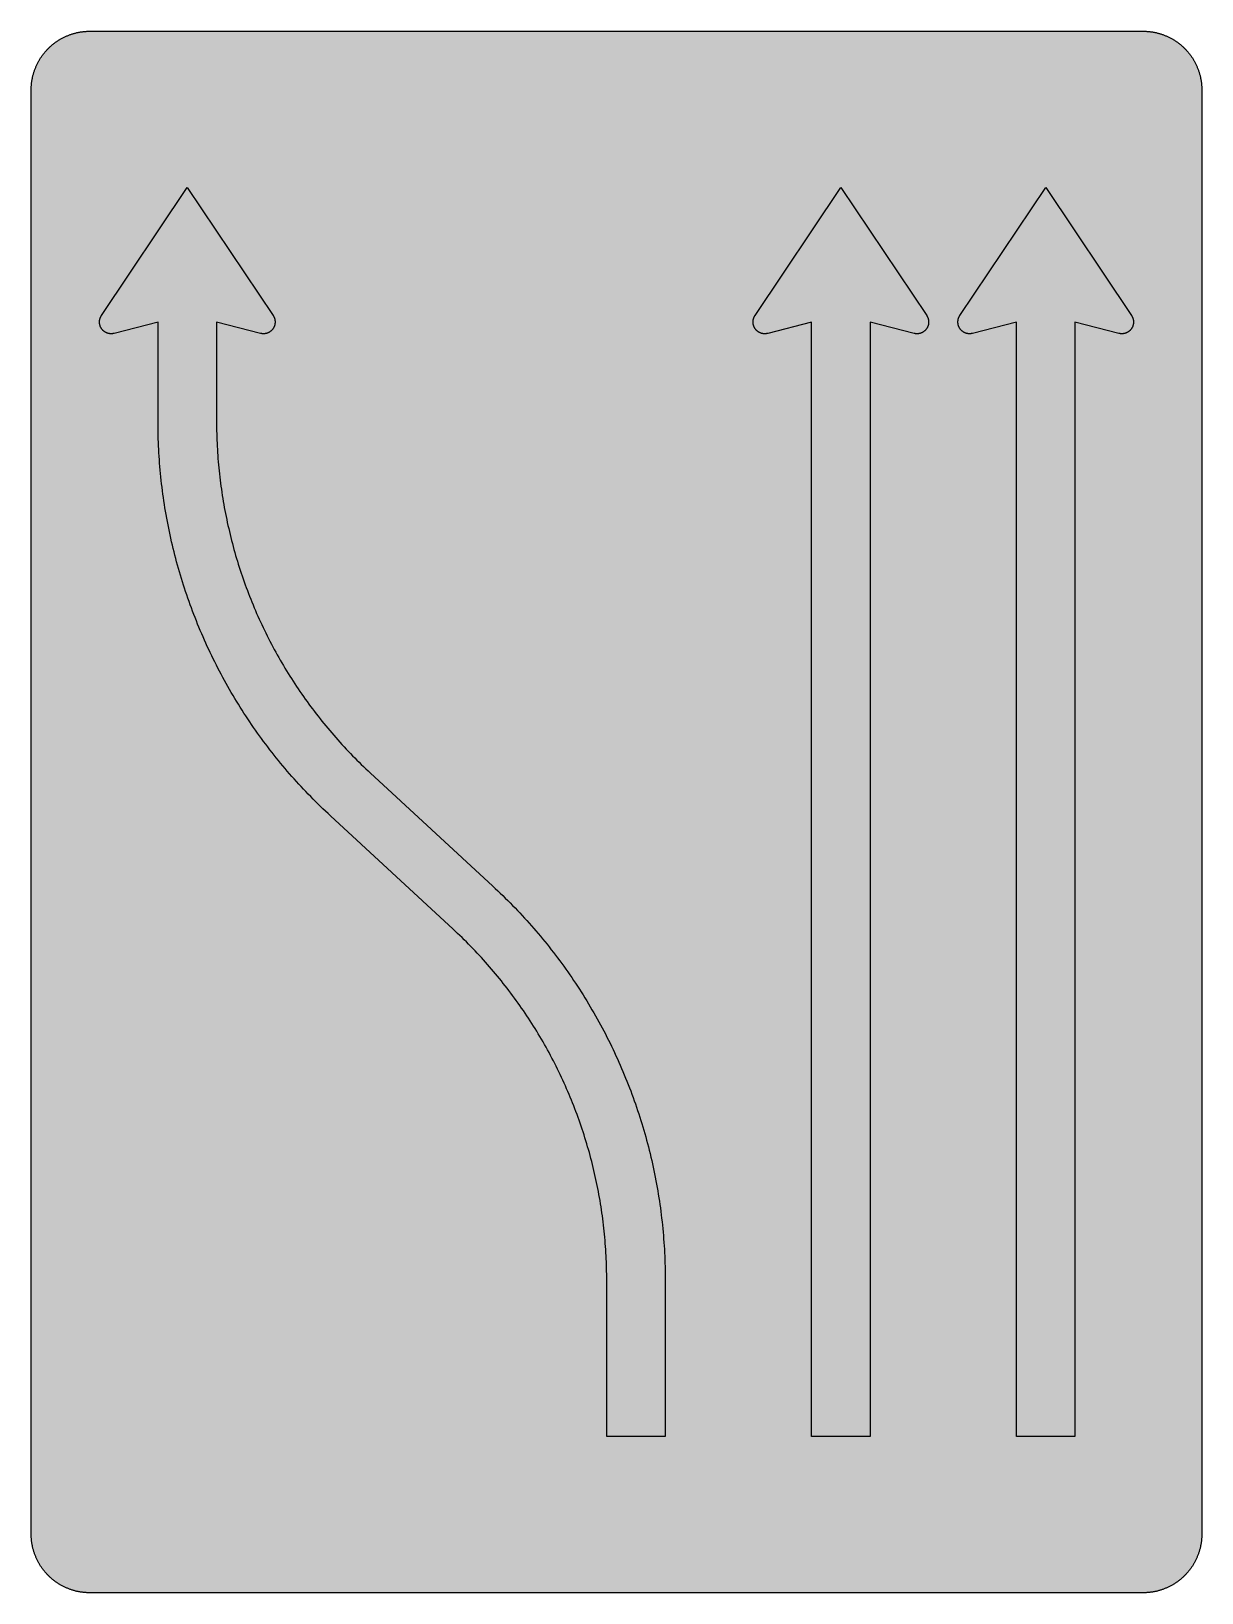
# Model space of a CAD drawing. Header units: millimetres. Extents: x 0 to 423, y 0 to 564.
import ezdxf

# ---------------------------------------------------------------- set-up
doc = ezdxf.new("R2010")
doc.units = ezdxf.units.MM

msp = doc.modelspace()

# ---------------------------------------------------------------- hatches: boundary and pattern name
for color, points in [(254, [(21.2189, 0.0537), (20.955, 0.0533), (20.6934, 0.0584), (20.4292, 0.066), (20.1676, 0.0787), (19.906, 0.094), (19.6469, 0.1118), (19.3853, 0.1321), (19.1262, 0.1549), (18.8671, 0.1829), (18.608, 0.2134), (18.349, 0.2464), (18.0924, 0.2845), (17.8359, 0.3251), (17.5793, 0.3683), (17.3253, 0.414), (17.0688, 0.4623), (16.8148, 0.5156), (16.5633, 0.5715), (16.3093, 0.6299), (16.0579, 0.6909), (15.809, 0.7544), (15.56, 0.823), (15.3111, 0.8941), (15.0622, 0.9677), (14.8158, 1.0439), (14.5694, 1.1227), (14.3256, 1.2065), (14.0818, 1.2903), (13.8379, 1.3792), (13.5966, 1.4707), (13.3579, 1.5672), (13.1191, 1.6637), (12.8803, 1.7628), (12.6441, 1.8669), (12.4079, 1.9736), (12.1742, 2.0803), (11.9405, 2.192), (11.7094, 2.3089), (11.4808, 2.4257), (11.2522, 2.5451), (11.0236, 2.6695), (10.7975, 2.794), (10.574, 2.9235), (10.3505, 3.0556), (10.1295, 3.1877), (9.9111, 3.3249), (9.6926, 3.4646), (9.4742, 3.6068), (9.2608, 3.7541), (9.0475, 3.9014), (8.8341, 4.0513), (8.6258, 4.2037), (8.4176, 4.3612), (8.2118, 4.5187), (8.0061, 4.6812), (7.8029, 4.8438), (7.6022, 5.0114), (7.4041, 5.1816), (7.206, 5.3518), (7.0129, 5.527), (6.8174, 5.7048), (6.6269, 5.8826), (6.4389, 6.0655), (6.2509, 6.2509), (6.0655, 6.4389), (5.8852, 6.6269), (5.7048, 6.8174), (5.527, 7.0104), (5.3518, 7.206), (5.1816, 7.4041), (5.0114, 7.6022), (4.8463, 7.8029), (4.6812, 8.0061), (4.5187, 8.2118), (4.3612, 8.4176), (4.2062, 8.6258), (4.0513, 8.8341), (3.9014, 9.0475), (3.7541, 9.2608), (3.6068, 9.4742), (3.4646, 9.6926), (3.3249, 9.9085), (3.1877, 10.1295), (3.0556, 10.3505), (2.9235, 10.574), (2.794, 10.7975), (2.6695, 11.0236), (2.5451, 11.2522), (2.4257, 11.4808), (2.3063, 11.7094), (2.192, 11.9405), (2.0803, 12.1742), (1.971, 12.4079), (1.8669, 12.6441), (1.7628, 12.8803), (1.6637, 13.1191), (1.5646, 13.3579), (1.4707, 13.5966), (1.3792, 13.8379), (1.2903, 14.0818), (1.2065, 14.3256), (1.1227, 14.5694), (1.0439, 14.8158), (0.9652, 15.0622), (0.8915, 15.3111), (0.823, 15.56), (0.7544, 15.809), (0.6883, 16.0604), (0.6274, 16.3119), (0.569, 16.5633), (0.5131, 16.8148), (0.4623, 17.0688), (0.4115, 17.3253), (0.3658, 17.5793), (0.3226, 17.8359), (0.2819, 18.0924), (0.2464, 18.3515), (0.2134, 18.608), (0.1829, 18.8671), (0.1549, 19.1262), (0.1295, 19.3878), (0.1092, 19.6469), (0.0914, 19.9085), (0.0762, 20.1701), (0.066, 20.4318), (0.0584, 20.6934), (0.0533, 20.955), (0.0508, 21.2192), (0.0522, 543.3314), (0.0533, 543.593), (0.0584, 543.8546), (0.066, 544.1188), (0.0762, 544.3804), (0.0914, 544.642), (0.1092, 544.9011), (0.1295, 545.1627), (0.1549, 545.4218), (0.1829, 545.6809), (0.2134, 545.94), (0.2464, 546.1991), (0.2819, 546.4556), (0.3226, 546.7121), (0.3658, 546.9687), (0.4115, 547.2227), (0.4623, 547.4792), (0.5131, 547.7332), (0.569, 547.9847), (0.6274, 548.2387), (0.6883, 548.4876), (0.7544, 548.7391), (0.823, 548.988), (0.8915, 549.2369), (0.9652, 549.4858), (1.0439, 549.7322), (1.1227, 549.9786), (1.2065, 550.2224), (1.2903, 550.4663), (1.3792, 550.7076), (1.4707, 550.9489), (1.5646, 551.1902), (1.6637, 551.4289), (1.7628, 551.6677), (1.8669, 551.9039), (1.971, 552.1401), (2.0803, 552.3738), (2.192, 552.6049), (2.3063, 552.8386), (2.4257, 553.0672), (2.5451, 553.2958), (2.6695, 553.5244), (2.794, 553.7505), (2.9235, 553.974), (3.0556, 554.1975), (3.1877, 554.4185), (3.3249, 554.6369), (3.4646, 554.8554), (3.6068, 555.0738), (3.7541, 555.2872), (3.9014, 555.5005), (4.0513, 555.7114), (4.2062, 555.9222), (4.3612, 556.1305), (4.5187, 556.3362), (4.6812, 556.5419), (4.8463, 556.7451), (5.0114, 556.9458), (5.1816, 557.1439), (5.3518, 557.342), (5.527, 557.5351), (5.7048, 557.7281), (5.8852, 557.9212), (6.0655, 558.1091), (6.2509, 558.2971), (6.4389, 558.4825), (6.6269, 558.6628), (6.8174, 558.8432), (7.0129, 559.021), (7.206, 559.1937), (7.4041, 559.3664), (7.6022, 559.5366), (7.8029, 559.7017), (8.0061, 559.8668), (8.2118, 560.0268), (8.4176, 560.1868), (8.6258, 560.3418), (8.8341, 560.4967), (9.0475, 560.6466), (9.2608, 560.7939), (9.4742, 560.9387), (9.6926, 561.0835), (9.9111, 561.2232), (10.1295, 561.3603), (10.3505, 561.4924), (10.574, 561.6245), (10.7975, 561.754), (11.0236, 561.8785), (11.2522, 562.0029), (11.4808, 562.1223), (11.7094, 562.2392), (11.9405, 562.356), (12.1742, 562.4678), (12.4079, 562.5744), (12.6441, 562.6811), (12.8803, 562.7853), (13.1191, 562.8843), (13.3579, 562.9834), (13.5966, 563.0774), (13.8379, 563.1688), (14.0818, 563.2577), (14.3256, 563.3415), (14.5694, 563.4253), (14.8158, 563.5041), (15.0622, 563.5803), (15.3111, 563.6539), (15.56, 563.7251), (15.809, 563.7936), (16.0579, 563.8571), (16.3093, 563.9206), (16.5633, 563.9791), (16.8148, 564.0349), (17.0688, 564.0857), (17.3253, 564.1365), (17.5793, 564.1823), (17.8359, 564.2254), (18.0924, 564.2635), (18.349, 564.3016), (18.608, 564.3347), (18.8671, 564.3651), (19.1262, 564.3931), (19.3853, 564.4185), (19.6469, 564.4388), (19.906, 564.4566), (20.1676, 564.4718), (20.4292, 564.482), (20.6934, 564.4896), (20.955, 564.4947), (21.2166, 564.4972), (402.2189, 564.4981), (402.4808, 564.4947), (402.7424, 564.4896), (403.0066, 564.482), (403.2682, 564.4718), (403.5298, 564.4566), (403.7889, 564.4388), (404.0505, 564.4185), (404.3096, 564.3931), (404.5687, 564.3651), (404.8277, 564.3347), (405.0868, 564.3016), (405.3434, 564.2635), (405.5999, 564.2254), (405.8564, 564.1823), (406.113, 564.1365), (406.367, 564.0857), (406.621, 564.0349), (406.875, 563.9791), (407.1264, 563.9206), (407.3779, 563.8571), (407.6268, 563.7936), (407.8783, 563.7251), (408.1272, 563.6539), (408.3736, 563.5803), (408.62, 563.5041), (408.8663, 563.4253), (409.1102, 563.3415), (409.354, 563.2577), (409.5979, 563.1688), (409.8392, 563.0774), (410.0805, 562.9834), (410.3192, 562.8843), (410.5554, 562.7853), (410.7942, 562.6811), (411.0279, 562.5744), (411.2616, 562.4678), (411.4952, 562.356), (411.7264, 562.2392), (411.9575, 562.1223), (412.1861, 562.0029), (412.4122, 561.8785), (412.6382, 561.754), (412.8643, 561.6245), (413.0853, 561.4924), (413.3063, 561.3603), (413.5272, 561.2232), (413.7457, 561.0835), (413.9616, 560.9387), (414.1775, 560.7939), (414.3908, 560.6466), (414.6017, 560.4967), (414.8125, 560.3418), (415.0208, 560.1868), (415.2265, 560.0268), (415.4297, 559.8668), (415.6329, 559.7017), (415.8336, 559.5366), (416.0342, 559.3664), (416.2298, 559.1937), (416.4254, 559.021), (416.6184, 558.8432), (416.8089, 558.6628), (416.9994, 558.4825), (417.1848, 558.2971), (417.3703, 558.1091), (417.5531, 557.9212), (417.7335, 557.7281), (417.9087, 557.5351), (418.084, 557.342), (418.2567, 557.1439), (418.4244, 556.9458), (418.592, 556.7451), (418.7546, 556.5419), (418.9171, 556.3362), (419.0746, 556.1305), (419.2321, 555.9222), (419.3845, 555.7114), (419.5369, 555.5005), (419.6842, 555.2872), (419.829, 555.0738), (419.9712, 554.8554), (420.1109, 554.6369), (420.2481, 554.4185), (420.3827, 554.1975), (420.5148, 553.974), (420.6418, 553.7505), (420.7688, 553.5244), (420.8907, 553.2958), (421.0126, 553.0672), (421.1295, 552.8386), (421.2438, 552.6049), (421.3555, 552.3738), (421.4647, 552.1401), (421.5689, 551.9039), (421.673, 551.6677), (421.7746, 551.4289), (421.8711, 551.1902), (421.9651, 550.9489), (422.0566, 550.7076), (422.1455, 550.4663), (422.2318, 550.2224), (422.3131, 549.9786), (422.3918, 549.7322), (422.4706, 549.4858), (422.5442, 549.2369), (422.6128, 548.988), (422.6814, 548.7391), (422.7449, 548.4876), (422.8084, 548.2387), (422.8668, 547.9847), (422.9227, 547.7332), (422.9735, 547.4792), (423.0243, 547.2227), (423.07, 546.9687), (423.1132, 546.7121), (423.1513, 546.4556), (423.1894, 546.1991), (423.2224, 545.94), (423.2529, 545.6809), (423.2808, 545.4218), (423.3037, 545.1627), (423.3266, 544.9011), (423.3443, 544.642), (423.357, 544.3804), (423.3697, 544.1188), (423.3774, 543.8546), (423.3824, 543.593), (423.385, 543.3314), (423.3855, 21.2203), (423.3824, 20.955), (423.3774, 20.6934), (423.3697, 20.4318), (423.357, 20.1701), (423.3443, 19.9085), (423.3266, 19.6469), (423.3037, 19.3878), (423.2808, 19.1262), (423.2529, 18.8671), (423.2224, 18.608), (423.1894, 18.3515), (423.1513, 18.0924), (423.1132, 17.8359), (423.07, 17.5793), (423.0243, 17.3253), (422.9735, 17.0688), (422.9227, 16.8148), (422.8668, 16.5633), (422.8084, 16.3119), (422.7449, 16.0604), (422.6814, 15.809), (422.6128, 15.56), (422.5442, 15.3111), (422.4706, 15.0622), (422.3918, 14.8158), (422.3131, 14.5694), (422.2318, 14.3256), (422.1455, 14.0818), (422.0566, 13.8379), (421.9651, 13.5966), (421.8711, 13.3579), (421.7746, 13.1191), (421.673, 12.8803), (421.5689, 12.6441), (421.4647, 12.4079), (421.3555, 12.1742), (421.2438, 11.9405), (421.1295, 11.7094), (421.0126, 11.4808), (420.8907, 11.2522), (420.7688, 11.0236), (420.6418, 10.7975), (420.5148, 10.574), (420.3827, 10.3505), (420.2481, 10.1295), (420.1109, 9.9085), (419.9712, 9.6926), (419.829, 9.4742), (419.6842, 9.2608), (419.5369, 9.0475), (419.3845, 8.8341), (419.2321, 8.6258), (419.0746, 8.4176), (418.9171, 8.2118), (418.7546, 8.0061), (418.592, 7.8029), (418.4244, 7.6022), (418.2567, 7.4041), (418.084, 7.206), (417.9087, 7.0104), (417.7335, 6.8174), (417.5531, 6.6269), (417.3703, 6.4389), (417.1848, 6.2509), (416.9994, 6.0655), (416.8089, 5.8826), (416.6184, 5.7048), (416.4254, 5.527), (416.2298, 5.3518), (416.0342, 5.1816), (415.8336, 5.0114), (415.6329, 4.8438), (415.4297, 4.6812), (415.2265, 4.5187), (415.0208, 4.3612), (414.8125, 4.2037), (414.6017, 4.0513), (414.3908, 3.9014), (414.1775, 3.7541), (413.9616, 3.6068), (413.7457, 3.4646), (413.5272, 3.3249), (413.3063, 3.1877), (413.0853, 3.0556), (412.8643, 2.9235), (412.6382, 2.794), (412.4122, 2.6695), (412.1861, 2.5451), (411.9575, 2.4257), (411.7264, 2.3089), (411.4952, 2.192), (411.2616, 2.0803), (411.0279, 1.9736), (410.7942, 1.8669), (410.5554, 1.7628), (410.3192, 1.6637), (410.0805, 1.5672), (409.8392, 1.4707), (409.5979, 1.3792), (409.354, 1.2903), (409.1102, 1.2065), (408.8663, 1.1227), (408.62, 1.0439), (408.3736, 0.9677), (408.1272, 0.8941), (407.8783, 0.823), (407.6268, 0.7544), (407.3779, 0.6909), (407.1264, 0.6299), (406.875, 0.5715), (406.621, 0.5156), (406.367, 0.4623), (406.113, 0.414), (405.8564, 0.3683), (405.5999, 0.3251), (405.3434, 0.2845), (405.0868, 0.2464), (404.8277, 0.2134), (404.5687, 0.1829), (404.3096, 0.1549), (404.0505, 0.1321), (403.7889, 0.1118), (403.5298, 0.094), (403.2682, 0.0787), (403.0066, 0.066), (402.7424, 0.0584), (402.4808, 0.0533), (402.2166, 0.0533)]), (59, [(45.9133, 459.3703), (30.0383, 455.2703), (30.0203, 455.2645), (30.005, 455.262), (29.9898, 455.2569), (29.972, 455.2518), (29.9568, 455.2493), (29.939, 455.2442), (29.9237, 455.2417), (29.9085, 455.2366), (29.8907, 455.234), (29.8755, 455.2315), (29.8577, 455.2264), (29.8425, 455.2239), (29.8247, 455.2213), (29.8094, 455.2163), (29.7942, 455.2137), (29.7764, 455.2112), (29.7612, 455.2086), (29.7434, 455.2036), (29.7282, 455.201), (29.7104, 455.1985), (29.6951, 455.1959), (29.6774, 455.1934), (29.6621, 455.1909), (29.6443, 455.1883), (29.6291, 455.1858), (29.6113, 455.1832), (29.5961, 455.1807), (29.5783, 455.1782), (29.5631, 455.1756), (29.5453, 455.1731), (29.53, 455.1705), (29.5123, 455.168), (29.497, 455.168), (29.4792, 455.1655), (29.464, 455.1629), (29.4462, 455.1604), (29.431, 455.1604), (29.4132, 455.1578), (29.398, 455.1553), (29.3802, 455.1553), (29.3624, 455.1528), (29.3472, 455.1502), (29.3294, 455.1502), (29.3141, 455.1477), (29.2964, 455.1477), (29.2811, 455.1451), (29.2633, 455.1451), (29.2481, 455.1451), (29.2303, 455.1426), (29.2125, 455.1426), (29.1973, 455.1401), (29.1795, 455.1401), (29.1643, 455.1401), (29.1465, 455.1401), (29.1287, 455.1375), (29.1135, 455.1375), (29.0957, 455.1375), (29.0805, 455.1375), (29.0627, 455.1375), (29.0449, 455.135), (29.0297, 455.135), (29.0119, 455.135), (28.9966, 455.135), (28.9789, 455.135), (28.8696, 455.1375), (28.7604, 455.1401), (28.6537, 455.1477), (28.5471, 455.1578), (28.4404, 455.1705), (28.3337, 455.1832), (28.2296, 455.201), (28.1254, 455.2213), (28.0238, 455.2442), (27.9222, 455.2696), (27.8206, 455.295), (27.719, 455.3255), (27.6225, 455.3585), (27.5234, 455.3915), (27.4269, 455.4296), (27.3304, 455.4677), (27.2364, 455.5084), (27.145, 455.5541), (27.051, 455.5998), (26.9621, 455.6455), (26.8707, 455.6963), (26.7843, 455.7497), (26.6979, 455.803), (26.6116, 455.8589), (26.5278, 455.9173), (26.4465, 455.9757), (26.3652, 456.0392), (26.2865, 456.1027), (26.2077, 456.1688), (26.1315, 456.2348), (26.0579, 456.3034), (25.9867, 456.3745), (25.9156, 456.4482), (25.8445, 456.5218), (25.7785, 456.598), (25.7124, 456.6768), (25.6489, 456.7555), (25.5854, 456.8368), (25.527, 456.9181), (25.4686, 457.0019), (25.4127, 457.0882), (25.3594, 457.1746), (25.306, 457.261), (25.2578, 457.3499), (25.2095, 457.4413), (25.1638, 457.5327), (25.1206, 457.6267), (25.0774, 457.7207), (25.0393, 457.8172), (25.0012, 457.9137), (24.9682, 458.0103), (24.9352, 458.1093), (24.9072, 458.2109), (24.8793, 458.31), (24.8539, 458.4116), (24.831, 458.5157), (24.8107, 458.6199), (24.7929, 458.724), (24.7802, 458.8307), (24.7675, 458.9374), (24.7574, 459.044), (24.7498, 459.1507), (24.7472, 459.2599), (24.7447, 459.3692), (24.7447, 459.4073), (24.7472, 459.4479), (24.7472, 459.486), (24.7472, 459.5266), (24.7498, 459.5647), (24.7523, 459.6054), (24.7548, 459.6435), (24.7574, 459.6816), (24.7599, 459.7222), (24.7625, 459.7603), (24.7675, 459.7984), (24.7726, 459.8365), (24.7752, 459.8772), (24.7802, 459.9153), (24.7853, 459.9534), (24.7904, 459.9915), (24.798, 460.0321), (24.8031, 460.0702), (24.8107, 460.1083), (24.8183, 460.1464), (24.826, 460.1845), (24.8336, 460.2226), (24.8412, 460.2607), (24.8488, 460.2988), (24.8564, 460.3369), (24.8666, 460.375), (24.8768, 460.4131), (24.8869, 460.4487), (24.8971, 460.4868), (24.9072, 460.5249), (24.9174, 460.563), (24.9276, 460.5985), (24.9403, 460.6366), (24.953, 460.6722), (24.9631, 460.7103), (24.9758, 460.7484), (24.9885, 460.7839), (25.0038, 460.8195), (25.0165, 460.8576), (25.0292, 460.8932), (25.0444, 460.9287), (25.0596, 460.9668), (25.0749, 461.0024), (25.0876, 461.0379), (25.1054, 461.0735), (25.1206, 461.1091), (25.1358, 461.1446), (25.1536, 461.1802), (25.1689, 461.2157), (25.1866, 461.2488), (25.2044, 461.2843), (25.2222, 461.3199), (25.24, 461.3529), (25.2603, 461.3885), (25.2781, 461.424), (25.2984, 461.457), (25.3162, 461.4901), (25.3365, 461.5256), (25.3568, 461.5586), (25.3771, 461.5917), (25.3975, 461.6247), (25.4178, 461.6577), (25.4406, 461.6907), (25.4635, 461.7237), (56.4967, 508.0536), (87.5316, 461.7251), (87.5513, 461.6907), (87.5741, 461.6577), (87.5944, 461.6247), (87.6148, 461.5917), (87.6351, 461.5586), (87.6554, 461.5256), (87.6757, 461.4901), (87.696, 461.457), (87.7138, 461.424), (87.7341, 461.3885), (87.7519, 461.3529), (87.7697, 461.3199), (87.7875, 461.2843), (87.8053, 461.2488), (87.823, 461.2157), (87.8383, 461.1802), (87.8561, 461.1446), (87.8713, 461.1091), (87.8865, 461.0735), (87.9043, 461.0379), (87.9196, 461.0024), (87.9323, 460.9668), (87.9475, 460.9287), (87.9627, 460.8932), (87.9754, 460.8576), (87.9881, 460.8195), (88.0034, 460.7839), (88.0161, 460.7484), (88.0288, 460.7103), (88.0389, 460.6722), (88.0516, 460.6366), (88.0618, 460.5985), (88.0745, 460.563), (88.0847, 460.5249), (88.0948, 460.4868), (88.105, 460.4487), (88.1151, 460.4131), (88.1253, 460.375), (88.1329, 460.3369), (88.1431, 460.2988), (88.1507, 460.2607), (88.1583, 460.2226), (88.1659, 460.1845), (88.1736, 460.1464), (88.1812, 460.1083), (88.1863, 460.0702), (88.1939, 460.0321), (88.199, 459.9915), (88.204, 459.9534), (88.2091, 459.9153), (88.2142, 459.8772), (88.2193, 459.8365), (88.2244, 459.7984), (88.2269, 459.7603), (88.232, 459.7222), (88.2345, 459.6816), (88.2371, 459.6435), (88.2396, 459.6054), (88.2396, 459.5647), (88.2421, 459.5266), (88.2447, 459.486), (88.2447, 459.4479), (88.2447, 459.4073), (88.2447, 459.3692), (88.2447, 459.2599), (88.2396, 459.1507), (88.232, 459.044), (88.2244, 458.9374), (88.2117, 458.8307), (88.1964, 458.724), (88.1786, 458.6199), (88.1583, 458.5157), (88.138, 458.4116), (88.1126, 458.31), (88.0847, 458.2109), (88.0542, 458.1093), (88.0237, 458.0103), (87.9881, 457.9137), (87.9526, 457.8172), (87.9119, 457.7207), (87.8713, 457.6267), (87.8281, 457.5327), (87.7824, 457.4413), (87.7341, 457.3499), (87.6859, 457.261), (87.6325, 457.1746), (87.5792, 457.0882), (87.5233, 457.0019), (87.4649, 456.9181), (87.4039, 456.8368), (87.343, 456.7555), (87.2795, 456.6768), (87.2134, 456.598), (87.1449, 456.5218), (87.0763, 456.4482), (87.0052, 456.3745), (86.934, 456.3034), (86.8578, 456.2348), (86.7816, 456.1688), (86.7054, 456.1027), (86.6267, 456.0392), (86.5454, 455.9757), (86.4641, 455.9173), (86.3803, 455.8589), (86.294, 455.803), (86.2076, 455.7497), (86.1187, 455.6963), (86.0298, 455.6455), (85.9384, 455.5998), (85.8469, 455.5541), (85.7555, 455.5084), (85.659, 455.4677), (85.565, 455.4296), (85.4685, 455.3915), (85.3694, 455.3585), (85.2703, 455.3255), (85.1713, 455.295), (85.0697, 455.2696), (84.9681, 455.2442), (84.8665, 455.2213), (84.7623, 455.201), (84.6557, 455.1832), (84.5515, 455.1705), (84.4448, 455.1578), (84.3382, 455.1477), (84.2289, 455.1401), (84.1223, 455.1375), (84.013, 455.135), (83.9953, 455.135), (83.9775, 455.135), (83.9622, 455.135), (83.9445, 455.135), (83.9292, 455.1375), (83.9114, 455.1375), (83.8962, 455.1375), (83.8784, 455.1375), (83.8606, 455.1375), (83.8454, 455.1401), (83.8276, 455.1401), (83.8124, 455.1401), (83.7946, 455.1401), (83.7794, 455.1426), (83.7616, 455.1426), (83.7438, 455.1451), (83.7286, 455.1451), (83.7108, 455.1451), (83.6955, 455.1477), (83.6778, 455.1477), (83.6625, 455.1502), (83.6447, 455.1502), (83.6295, 455.1528), (83.6117, 455.1553), (83.5939, 455.1553), (83.5787, 455.1578), (83.5609, 455.1604), (83.5457, 455.1604), (83.5279, 455.1629), (83.5127, 455.1655), (83.4949, 455.168), (83.4796, 455.168), (83.4619, 455.1705), (83.4466, 455.1731), (83.4288, 455.1756), (83.4136, 455.1782), (83.3958, 455.1807), (83.3806, 455.1832), (83.3628, 455.1858), (83.3476, 455.1883), (83.3298, 455.1909), (83.3145, 455.1934), (83.2968, 455.1959), (83.2815, 455.1985), (83.2637, 455.201), (83.2485, 455.2036), (83.2307, 455.2086), (83.2155, 455.2112), (83.1977, 455.2137), (83.1825, 455.2163), (83.1647, 455.2213), (83.1494, 455.2239), (83.1342, 455.2264), (83.1164, 455.2315), (83.1012, 455.234), (83.0834, 455.2366), (83.0682, 455.2417), (83.0504, 455.2442), (83.0351, 455.2493), (83.0199, 455.2518), (83.0021, 455.2569), (82.9869, 455.262), (82.9691, 455.2645), (82.9539, 455.2696), (67.08, 459.3703), (67.08, 423.387), (67.0814, 422.2674), (67.0941, 421.1498), (67.1119, 420.0322), (67.1373, 418.9146), (67.1678, 417.7995), (67.2084, 416.6845), (67.2567, 415.5669), (67.31, 414.4543), (67.371, 413.3393), (67.4395, 412.2268), (67.5157, 411.1142), (67.597, 410.0017), (67.6885, 408.8917), (67.785, 407.7818), (67.8891, 406.6718), (68.0009, 405.5618), (68.1177, 404.4544), (68.2447, 403.3495), (68.3768, 402.242), (68.5165, 401.1397), (68.6638, 400.0348), (68.8162, 398.9324), (68.9788, 397.8326), (69.1464, 396.7302), (69.3217, 395.6329), (69.5046, 394.5357), (69.6925, 393.4384), (69.8881, 392.3436), (70.0913, 391.2489), (70.3021, 390.1567), (70.5206, 389.067), (70.7441, 387.9774), (70.9752, 386.8877), (71.214, 385.8006), (71.4604, 384.716), (71.7118, 383.634), (71.9709, 382.5519), (72.2376, 381.4699), (72.5119, 380.3929), (72.7913, 379.316), (73.0783, 378.239), (73.373, 377.1671), (73.6727, 376.0953), (73.9826, 375.0259), (74.2975, 373.9566), (74.6176, 372.8923), (74.9478, 371.8281), (75.2831, 370.7663), (75.626, 369.7046), (75.9739, 368.648), (76.3321, 367.5913), (76.6953, 366.5372), (77.0636, 365.4857), (77.4421, 364.4367), (77.8256, 363.3902), (78.2168, 362.3437), (78.613, 361.3023), (79.0169, 360.2609), (79.4283, 359.222), (79.8474, 358.1883), (80.2716, 357.1545), (80.7034, 356.1232), (81.1403, 355.0945), (81.5848, 354.0684), (82.0369, 353.0448), (82.4967, 352.0262), (82.9589, 351.0102), (83.4314, 349.9968), (83.9089, 348.9884), (84.3915, 347.98), (84.8817, 346.9792), (85.3796, 345.9785), (85.8825, 344.9828), (86.3905, 343.9897), (86.9061, 343.0016), (87.4268, 342.0161), (87.9551, 341.0356), (88.4911, 340.0552), (89.0295, 339.0824), (89.5756, 338.1121), (90.1294, 337.1444), (90.6882, 336.1817), (91.252, 335.2216), (91.8235, 334.264), (92.4001, 333.314), (92.9843, 332.3641), (93.5736, 331.4217), (94.168, 330.4794), (94.7699, 329.5447), (95.377, 328.61), (95.9891, 327.6829), (96.6089, 326.7583), (97.2337, 325.8388), (97.8637, 324.9219), (98.5012, 324.01), (99.1438, 323.1007), (99.7915, 322.1965), (100.4443, 321.2973), (101.1047, 320.4007), (101.7702, 319.5091), (102.4407, 318.6227), (103.1189, 317.7388), (103.8022, 316.8599), (104.4905, 315.9862), (105.1839, 315.1175), (105.885, 314.2513), (106.5911, 313.3903), (107.3023, 312.5343), (108.0186, 311.6834), (108.7399, 310.835), (109.4689, 309.9918), (110.2004, 309.1536), (110.9396, 308.3204), (111.6838, 307.4899), (112.4331, 306.6669), (113.19, 305.8465), (113.9495, 305.0311), (114.7166, 304.2209), (115.4887, 303.4157), (116.2634, 302.6156), (117.0457, 301.818), (117.8331, 301.0281), (118.6282, 300.2432), (119.4257, 299.4609), (120.2284, 298.6837), (121.0361, 297.9141), (121.8514, 297.147), (122.6693, 296.385), (166.9602, 255.4909), (167.8788, 254.635), (168.7906, 253.7739), (169.6999, 252.9103), (170.6016, 252.0391), (171.4983, 251.1603), (172.3873, 250.2789), (173.2712, 249.3899), (174.15, 248.4984), (175.0212, 247.5992), (175.8874, 246.695), (176.7459, 245.7856), (177.6019, 244.8712), (178.4477, 243.9492), (179.291, 243.0247), (180.1266, 242.095), (180.9547, 241.1578), (181.7776, 240.218), (182.5955, 239.2705), (183.4058, 238.3206), (184.211, 237.363), (185.0085, 236.4029), (185.801, 235.4351), (186.5859, 234.4649), (187.3656, 233.4895), (188.1378, 232.5065), (188.9049, 231.521), (189.6643, 230.5304), (190.4187, 229.5347), (191.1655, 228.534), (191.9072, 227.5281), (192.6412, 226.5172), (193.3677, 225.5037), (194.089, 224.4852), (194.8028, 223.459), (195.5114, 222.4329), (196.2125, 221.3991), (196.9084, 220.3602), (197.5968, 219.3188), (198.2775, 218.2724), (198.9531, 217.2208), (199.6211, 216.1642), (200.2815, 215.105), (200.9343, 214.0407), (201.582, 212.9714), (202.2246, 211.8995), (202.8571, 210.8225), (203.4845, 209.7405), (204.1042, 208.6559), (204.7189, 207.5663), (205.326, 206.4715), (205.9254, 205.3742), (206.5172, 204.2719), (207.1014, 203.167), (207.6806, 202.057), (208.2521, 200.9419), (208.8159, 199.8243), (209.3747, 198.7042), (209.9234, 197.579), (210.4669, 196.4487), (211.0029, 195.3158), (211.5312, 194.1779), (212.0519, 193.0375), (212.5675, 191.8919), (213.073, 190.7438), (213.5734, 189.5932), (214.0661, 188.4401), (214.5487, 187.2818), (215.0262, 186.1236), (215.4961, 184.9603), (215.9559, 183.7944), (216.4105, 182.626), (216.8576, 181.4576), (217.2945, 180.2841), (217.7263, 179.1081), (218.1479, 177.9295), (218.5645, 176.7484), (218.9709, 175.5673), (219.3722, 174.3812), (219.7633, 173.195), (220.1494, 172.0037), (220.5253, 170.8125), (220.8936, 169.6187), (221.2543, 168.4223), (221.6099, 167.2234), (221.9554, 166.022), (222.2932, 164.8181), (222.6234, 163.6141), (222.946, 162.4076), (223.2584, 161.1986), (223.5657, 159.987), (223.8654, 158.7754), (224.1575, 157.5613), (224.4395, 156.3446), (224.7138, 155.1254), (224.983, 153.9062), (225.2421, 152.6845), (225.4936, 151.4627), (225.7374, 150.2385), (225.9736, 149.0116), (226.2022, 147.7848), (226.4232, 146.5555), (226.634, 145.3236), (226.8398, 144.0917), (227.0354, 142.8572), (227.2259, 141.6228), (227.4062, 140.3883), (227.5789, 139.1514), (227.744, 137.9118), (227.899, 136.6723), (228.0488, 135.4303), (228.1885, 134.1882), (228.3231, 132.9461), (228.4476, 131.7015), (228.5644, 130.4569), (228.6737, 129.2098), (228.7753, 127.9627), (228.8667, 126.7155), (228.9531, 125.4658), (229.0293, 124.2162), (229.0978, 122.9665), (229.1588, 121.7168), (229.2096, 120.4646), (229.2553, 119.2124), (229.2909, 117.9576), (229.3188, 116.7054), (229.3391, 115.4506), (229.3518, 114.1959), (229.3569, 112.9411), (229.3578, 56.4981), (208.1911, 56.4981), (208.1911, 112.9425), (208.186, 114.0587), (208.1759, 115.1763), (208.1581, 116.2939), (208.1327, 117.4115), (208.0997, 118.5266), (208.059, 119.6442), (208.0133, 120.7592), (207.96, 121.8717), (207.8965, 122.9868), (207.8304, 124.0993), (207.7542, 125.2118), (207.6704, 126.3244), (207.5815, 127.4343), (207.485, 128.5443), (207.3808, 129.6543), (207.2691, 130.7643), (207.1497, 131.8717), (207.0252, 132.9766), (206.8932, 134.0841), (206.7535, 135.1864), (206.6061, 136.2913), (206.4512, 137.3937), (206.2912, 138.4935), (206.1235, 139.5959), (205.9483, 140.6931), (205.7654, 141.7904), (205.5774, 142.8877), (205.3793, 143.9824), (205.1761, 145.0772), (204.9653, 146.1694), (204.7494, 147.259), (204.5233, 148.3487), (204.2922, 149.4384), (204.056, 150.5255), (203.8096, 151.6101), (203.5581, 152.6921), (203.2991, 153.7741), (203.0324, 154.8562), (202.758, 155.9331), (202.4786, 157.0101), (202.1916, 158.0871), (201.897, 159.1589), (201.5947, 160.2308), (201.2874, 161.3002), (200.9724, 162.3695), (200.6524, 163.4338), (200.3222, 164.498), (199.9869, 165.5597), (199.644, 166.6215), (199.296, 167.6781), (198.9379, 168.7347), (198.5747, 169.7888), (198.2064, 170.8404), (197.8279, 171.8894), (197.4444, 172.9359), (197.0557, 173.9824), (196.657, 175.0238), (196.2531, 176.0652), (195.8416, 177.104), (195.4251, 178.1378), (194.9983, 179.1716), (194.5691, 180.2028), (194.1297, 181.2315), (193.6852, 182.2577), (193.233, 183.2788), (192.7758, 184.2999), (192.311, 185.3159), (191.8386, 186.3293), (191.3611, 187.3377), (190.8785, 188.3435), (190.3882, 189.3468), (189.8904, 190.3476), (189.3875, 191.3433), (188.8795, 192.3339), (188.3639, 193.3245), (187.8432, 194.31), (187.3148, 195.2904), (186.7814, 196.2683), (186.2404, 197.2437), (185.6943, 198.214), (185.1406, 199.1817), (184.5818, 200.1444), (184.0179, 201.1045), (183.4464, 202.0595), (182.8698, 203.012), (182.2856, 203.9595), (181.6964, 204.9043), (181.102, 205.8441), (180.5026, 206.7814), (179.8955, 207.7136), (179.2808, 208.6432), (178.6636, 209.5678), (178.0388, 210.4873), (177.4063, 211.4042), (176.7713, 212.3161), (176.1287, 213.2254), (175.4784, 214.1296), (174.8257, 215.0288), (174.1653, 215.9254), (173.4998, 216.8144), (172.8292, 217.7034), (172.151, 218.5848), (171.4678, 219.4636), (170.7794, 220.3374), (170.086, 221.2086), (169.385, 222.0747), (168.6789, 222.9333), (167.9702, 223.7918), (167.2514, 224.6427), (166.53, 225.491), (165.801, 226.3343), (165.0695, 227.1725), (164.3304, 228.0056), (163.5862, 228.8337), (162.8369, 229.6592), (162.0799, 230.4796), (161.3205, 231.2949), (160.5534, 232.1052), (159.7812, 232.9104), (159.0065, 233.7105), (158.2242, 234.5055), (157.4368, 235.298), (156.6418, 236.0828), (155.8442, 236.8652), (155.0416, 237.6399), (154.2339, 238.412), (153.4185, 239.1791), (152.6007, 239.9411), (108.3123, 280.8369), (107.3912, 281.6911), (106.4793, 282.5496), (105.57, 283.4157), (104.6683, 284.287), (103.7717, 285.1633), (102.8827, 286.0472), (101.9988, 286.9336), (101.1199, 287.8277), (100.2487, 288.7269), (99.3826, 289.6311), (98.5241, 290.5404), (97.6681, 291.4548), (96.8223, 292.3743), (95.979, 293.3014), (95.1433, 294.2311), (94.3153, 295.1658), (93.4923, 296.1081), (92.6744, 297.053), (91.8642, 298.0055), (91.059, 298.9605), (90.2614, 299.9232), (89.469, 300.8884), (88.6841, 301.8612), (87.9043, 302.8366), (87.1322, 303.817), (86.3651, 304.8051), (85.6056, 305.7957), (84.8512, 306.7914), (84.1045, 307.7921), (83.3628, 308.798), (82.6287, 309.8063), (81.9023, 310.8223), (81.1809, 311.8409), (80.4672, 312.8645), (79.7585, 313.8932), (79.0575, 314.927), (78.3615, 315.9658), (77.6732, 317.0072), (76.9925, 318.0537), (76.3168, 319.1053), (75.6488, 320.1594), (74.9884, 321.2211), (74.3331, 322.2854), (73.6854, 323.3522), (73.0453, 324.4266), (72.4129, 325.5035), (71.7855, 326.5856), (71.1632, 327.6702), (70.551, 328.7598), (69.944, 329.8546), (69.3445, 330.9518), (68.7527, 332.0542), (68.166, 333.1591), (67.5894, 334.2691), (67.0179, 335.3841), (66.454, 336.5017), (65.8952, 337.6219), (65.3466, 338.7496), (64.803, 339.8774), (64.2671, 341.0102), (63.7388, 342.1482), (63.2155, 343.2886), (62.7024, 344.4342), (62.1944, 345.5822), (61.6966, 346.7329), (61.2038, 347.886), (60.7187, 349.0443), (60.2437, 350.205), (59.7738, 351.3658), (59.3115, 352.5317), (58.8594, 353.7001), (58.4124, 354.8685), (57.973, 356.042), (57.5437, 357.218), (57.1195, 358.3965), (56.7055, 359.5776), (56.2966, 360.7587), (55.8978, 361.9449), (55.5041, 363.1311), (55.1205, 364.3224), (54.7446, 365.5136), (54.3738, 366.7074), (54.0131, 367.9038), (53.66, 369.1026), (53.3146, 370.3041), (52.9768, 371.508), (52.6466, 372.712), (52.324, 373.9185), (52.009, 375.1275), (51.7017, 376.3391), (51.4045, 377.5507), (51.1124, 378.7648), (50.8279, 379.9815), (50.5536, 381.1981), (50.2869, 382.4199), (50.0253, 383.6391), (49.7738, 384.8633), (49.53, 386.0876), (49.2938, 387.3144), (49.0652, 388.5413), (48.8467, 389.7706), (48.6334, 391.0025), (48.4302, 392.2344), (48.2321, 393.4663), (48.0441, 394.7033), (47.8638, 395.9377), (47.691, 397.1747), (47.5259, 398.4142), (47.3685, 399.6538), (47.2211, 400.8958), (47.0789, 402.1379), (46.9468, 403.3799), (46.8224, 404.6245), (46.7055, 405.8691), (46.5963, 407.1163), (46.4947, 408.3634), (46.4007, 409.6106), (46.3169, 410.8602), (46.2407, 412.1099), (46.1721, 413.3596), (46.1112, 414.6118), (46.0578, 415.8615), (46.0146, 417.1137), (45.9765, 418.3685), (45.9486, 419.6207), (45.9283, 420.8755), (45.9156, 422.1302), (45.913, 423.385)]), (59, [(282.2744, 459.3703), (266.3994, 455.2703), (266.3825, 455.2645), (266.3647, 455.262), (266.3495, 455.2569), (266.3342, 455.2518), (266.3165, 455.2493), (266.3012, 455.2442), (266.286, 455.2417), (266.2682, 455.2366), (266.253, 455.234), (266.2352, 455.2315), (266.2199, 455.2264), (266.2022, 455.2239), (266.1869, 455.2213), (266.1717, 455.2163), (266.1539, 455.2137), (266.1387, 455.2112), (266.1209, 455.2086), (266.1056, 455.2036), (266.0879, 455.201), (266.0726, 455.1985), (266.0548, 455.1959), (266.0396, 455.1934), (266.0218, 455.1909), (266.0066, 455.1883), (265.9888, 455.1858), (265.9736, 455.1832), (265.9558, 455.1807), (265.9405, 455.1782), (265.9228, 455.1756), (265.9075, 455.1731), (265.8897, 455.1705), (265.8745, 455.168), (265.8567, 455.168), (265.8415, 455.1655), (265.8237, 455.1629), (265.8085, 455.1604), (265.7907, 455.1604), (265.7754, 455.1578), (265.7577, 455.1553), (265.7424, 455.1553), (265.7246, 455.1528), (265.7069, 455.1502), (265.6916, 455.1502), (265.6738, 455.1477), (265.6586, 455.1477), (265.6408, 455.1451), (265.6256, 455.1451), (265.6078, 455.1451), (265.59, 455.1426), (265.5748, 455.1426), (265.557, 455.1401), (265.5418, 455.1401), (265.524, 455.1401), (265.5087, 455.1401), (265.491, 455.1375), (265.4732, 455.1375), (265.4579, 455.1375), (265.4402, 455.1375), (265.4249, 455.1375), (265.4071, 455.135), (265.3894, 455.135), (265.3741, 455.135), (265.3563, 455.135), (265.3411, 455.135), (265.2293, 455.1375), (265.1227, 455.1401), (265.0134, 455.1477), (264.9068, 455.1578), (264.8001, 455.1705), (264.6959, 455.1832), (264.5918, 455.201), (264.4877, 455.2213), (264.3835, 455.2442), (264.2819, 455.2696), (264.1803, 455.295), (264.0813, 455.3255), (263.9822, 455.3585), (263.8857, 455.3915), (263.7892, 455.4296), (263.6926, 455.4677), (263.5987, 455.5084), (263.5047, 455.5541), (263.4132, 455.5998), (263.3218, 455.6455), (263.2329, 455.6963), (263.144, 455.7497), (263.0576, 455.803), (262.9738, 455.8589), (262.89, 455.9173), (262.8062, 455.9757), (262.7274, 456.0392), (262.6462, 456.1027), (262.57, 456.1688), (262.4938, 456.2348), (262.4201, 456.3034), (262.3464, 456.3745), (262.2753, 456.4482), (262.2067, 456.5218), (262.1382, 456.598), (262.0747, 456.6768), (262.0086, 456.7555), (261.9477, 456.8368), (261.8867, 456.9181), (261.8308, 457.0019), (261.7724, 457.0882), (261.7191, 457.1746), (261.6683, 457.261), (261.6175, 457.3499), (261.5692, 457.4413), (261.5235, 457.5327), (261.4803, 457.6267), (261.4397, 457.7207), (261.399, 457.8172), (261.3635, 457.9137), (261.3279, 458.0103), (261.2974, 458.1093), (261.2669, 458.2109), (261.239, 458.31), (261.2161, 458.4116), (261.1933, 458.5157), (261.173, 458.6199), (261.1552, 458.724), (261.1399, 458.8307), (261.1272, 458.9374), (261.1196, 459.044), (261.112, 459.1507), (261.1069, 459.2599), (261.1069, 459.3692), (261.1069, 459.4073), (261.1069, 459.4479), (261.1069, 459.486), (261.1095, 459.5266), (261.112, 459.5647), (261.112, 459.6054), (261.1145, 459.6435), (261.1171, 459.6816), (261.1222, 459.7222), (261.1247, 459.7603), (261.1272, 459.7984), (261.1323, 459.8365), (261.1374, 459.8772), (261.1425, 459.9153), (261.1476, 459.9534), (261.1526, 459.9915), (261.1577, 460.0321), (261.1653, 460.0702), (261.1704, 460.1083), (261.178, 460.1464), (261.1857, 460.1845), (261.1933, 460.2226), (261.2009, 460.2607), (261.2111, 460.2988), (261.2187, 460.3369), (261.2288, 460.375), (261.2365, 460.4131), (261.2466, 460.4487), (261.2568, 460.4868), (261.2669, 460.5249), (261.2796, 460.563), (261.2898, 460.5985), (261.3, 460.6366), (261.3127, 460.6722), (261.3254, 460.7103), (261.3381, 460.7484), (261.3508, 460.7839), (261.3635, 460.8195), (261.3762, 460.8576), (261.3914, 460.8932), (261.4041, 460.9287), (261.4193, 460.9668), (261.4346, 461.0024), (261.4498, 461.0379), (261.4651, 461.0735), (261.4803, 461.1091), (261.4981, 461.1446), (261.5133, 461.1802), (261.5311, 461.2157), (261.5489, 461.2488), (261.5667, 461.2843), (261.5844, 461.3199), (261.6022, 461.3529), (261.62, 461.3885), (261.6403, 461.424), (261.6581, 461.457), (261.6784, 461.4901), (261.6987, 461.5256), (261.7191, 461.5586), (261.7394, 461.5917), (261.7597, 461.6247), (261.78, 461.6577), (261.8003, 461.6907), (261.8232, 461.7237), (292.8578, 508.0536), (323.8927, 461.7251), (323.9135, 461.6907), (323.9338, 461.6577), (323.9567, 461.6247), (323.977, 461.5917), (323.9973, 461.5586), (324.0176, 461.5256), (324.038, 461.4901), (324.0557, 461.457), (324.0761, 461.424), (324.0938, 461.3885), (324.1116, 461.3529), (324.1319, 461.3199), (324.1497, 461.2843), (324.165, 461.2488), (324.1827, 461.2157), (324.2005, 461.1802), (324.2158, 461.1446), (324.2335, 461.1091), (324.2488, 461.0735), (324.264, 461.0379), (324.2793, 461.0024), (324.2945, 460.9668), (324.3097, 460.9287), (324.3224, 460.8932), (324.3377, 460.8576), (324.3504, 460.8195), (324.3631, 460.7839), (324.3758, 460.7484), (324.3885, 460.7103), (324.4012, 460.6722), (324.4139, 460.6366), (324.424, 460.5985), (324.4342, 460.563), (324.4469, 460.5249), (324.4571, 460.4868), (324.4672, 460.4487), (324.4774, 460.4131), (324.485, 460.375), (324.4952, 460.3369), (324.5028, 460.2988), (324.5129, 460.2607), (324.5206, 460.2226), (324.5282, 460.1845), (324.5358, 460.1464), (324.5409, 460.1083), (324.5485, 460.0702), (324.5536, 460.0321), (324.5612, 459.9915), (324.5663, 459.9534), (324.5714, 459.9153), (324.5764, 459.8772), (324.5815, 459.8365), (324.5841, 459.7984), (324.5891, 459.7603), (324.5917, 459.7222), (324.5942, 459.6816), (324.5968, 459.6435), (324.5993, 459.6054), (324.6018, 459.5647), (324.6044, 459.5266), (324.6044, 459.486), (324.6069, 459.4479), (324.6069, 459.4073), (324.6069, 459.3692), (324.6044, 459.2599), (324.6018, 459.1507), (324.5942, 459.044), (324.5841, 458.9374), (324.5714, 458.8307), (324.5587, 458.724), (324.5409, 458.6199), (324.5206, 458.5157), (324.4977, 458.4116), (324.4723, 458.31), (324.4469, 458.2109), (324.4164, 458.1093), (324.3834, 458.0103), (324.3504, 457.9137), (324.3123, 457.8172), (324.2742, 457.7207), (324.2335, 457.6267), (324.1904, 457.5327), (324.1446, 457.4413), (324.0964, 457.3499), (324.0456, 457.261), (323.9948, 457.1746), (323.9389, 457.0882), (323.883, 457.0019), (323.8246, 456.9181), (323.7662, 456.8368), (323.7027, 456.7555), (323.6392, 456.6768), (323.5731, 456.598), (323.5071, 456.5218), (323.4385, 456.4482), (323.3674, 456.3745), (323.2937, 456.3034), (323.2201, 456.2348), (323.1439, 456.1688), (323.0651, 456.1027), (322.9864, 456.0392), (322.9051, 455.9757), (322.8238, 455.9173), (322.74, 455.8589), (322.6562, 455.803), (322.5673, 455.7497), (322.4809, 455.6963), (322.392, 455.6455), (322.3006, 455.5998), (322.2092, 455.5541), (322.1152, 455.5084), (322.0212, 455.4677), (321.9247, 455.4296), (321.8282, 455.3915), (321.7316, 455.3585), (321.6326, 455.3255), (321.5335, 455.295), (321.4319, 455.2696), (321.3303, 455.2442), (321.2262, 455.2213), (321.122, 455.201), (321.0179, 455.1832), (320.9112, 455.1705), (320.8071, 455.1578), (320.6979, 455.1477), (320.5912, 455.1401), (320.482, 455.1375), (320.3727, 455.135), (320.3575, 455.135), (320.3397, 455.135), (320.3219, 455.135), (320.3067, 455.135), (320.2889, 455.1375), (320.2737, 455.1375), (320.2559, 455.1375), (320.2407, 455.1375), (320.2229, 455.1375), (320.2051, 455.1401), (320.1899, 455.1401), (320.1721, 455.1401), (320.1568, 455.1401), (320.1391, 455.1426), (320.1238, 455.1426), (320.106, 455.1451), (320.0883, 455.1451), (320.073, 455.1451), (320.0552, 455.1477), (320.04, 455.1477), (320.0222, 455.1502), (320.007, 455.1502), (319.9892, 455.1528), (319.974, 455.1553), (319.9562, 455.1553), (319.9384, 455.1578), (319.9232, 455.1604), (319.9054, 455.1604), (319.8901, 455.1629), (319.8724, 455.1655), (319.8571, 455.168), (319.8393, 455.168), (319.8241, 455.1705), (319.8063, 455.1731), (319.7911, 455.1756), (319.7733, 455.1782), (319.7581, 455.1807), (319.7403, 455.1832), (319.725, 455.1858), (319.7073, 455.1883), (319.692, 455.1909), (319.6742, 455.1934), (319.659, 455.1959), (319.6412, 455.1985), (319.626, 455.201), (319.6082, 455.2036), (319.593, 455.2086), (319.5752, 455.2112), (319.5599, 455.2137), (319.5422, 455.2163), (319.5269, 455.2213), (319.5117, 455.2239), (319.4939, 455.2264), (319.4787, 455.2315), (319.4609, 455.234), (319.4456, 455.2366), (319.4279, 455.2417), (319.4126, 455.2442), (319.3974, 455.2493), (319.3796, 455.2518), (319.3644, 455.2569), (319.3466, 455.262), (319.3313, 455.2645), (319.3161, 455.2696), (303.4411, 459.3703), (303.4411, 56.4981), (282.2744, 56.4981)]), (59, [(356.3578, 459.3703), (340.4828, 455.2703), (340.4641, 455.2645), (340.4489, 455.262), (340.4337, 455.2569), (340.4159, 455.2518), (340.4006, 455.2493), (340.3854, 455.2442), (340.3676, 455.2417), (340.3524, 455.2366), (340.3346, 455.234), (340.3194, 455.2315), (340.3041, 455.2264), (340.2863, 455.2239), (340.2711, 455.2213), (340.2533, 455.2163), (340.2381, 455.2137), (340.2203, 455.2112), (340.2051, 455.2086), (340.1873, 455.2036), (340.172, 455.201), (340.1568, 455.1985), (340.139, 455.1959), (340.1238, 455.1934), (340.106, 455.1909), (340.0908, 455.1883), (340.073, 455.1858), (340.0577, 455.1832), (340.04, 455.1807), (340.0247, 455.1782), (340.0069, 455.1756), (339.9917, 455.1731), (339.9739, 455.1705), (339.9587, 455.168), (339.9409, 455.168), (339.9257, 455.1655), (339.9079, 455.1629), (339.8901, 455.1604), (339.8749, 455.1604), (339.8571, 455.1578), (339.8418, 455.1553), (339.8241, 455.1553), (339.8088, 455.1528), (339.791, 455.1502), (339.7758, 455.1502), (339.758, 455.1477), (339.7402, 455.1477), (339.725, 455.1451), (339.7072, 455.1451), (339.692, 455.1451), (339.6742, 455.1426), (339.659, 455.1426), (339.6412, 455.1401), (339.6234, 455.1401), (339.6082, 455.1401), (339.5904, 455.1401), (339.5751, 455.1375), (339.5574, 455.1375), (339.5396, 455.1375), (339.5243, 455.1375), (339.5066, 455.1375), (339.4913, 455.135), (339.4735, 455.135), (339.4558, 455.135), (339.4405, 455.135), (339.4227, 455.135), (339.3135, 455.1375), (339.2043, 455.1401), (339.0976, 455.1477), (338.9909, 455.1578), (338.8843, 455.1705), (338.7776, 455.1832), (338.6734, 455.201), (338.5693, 455.2213), (338.4677, 455.2442), (338.3661, 455.2696), (338.2645, 455.295), (338.1654, 455.3255), (338.0664, 455.3585), (337.9673, 455.3915), (337.8708, 455.4296), (337.7768, 455.4677), (337.6803, 455.5084), (337.5889, 455.5541), (337.4974, 455.5998), (337.406, 455.6455), (337.3171, 455.6963), (337.2282, 455.7497), (337.1418, 455.803), (337.0555, 455.8589), (336.9742, 455.9173), (336.8904, 455.9757), (336.8091, 456.0392), (336.7303, 456.1027), (336.6541, 456.1688), (336.5779, 456.2348), (336.5017, 456.3034), (336.4306, 456.3745), (336.3595, 456.4482), (336.2909, 456.5218), (336.2223, 456.598), (336.1563, 456.6768), (336.0928, 456.7555), (336.0318, 456.8368), (335.9709, 456.9181), (335.9125, 457.0019), (335.8566, 457.0882), (335.8032, 457.1746), (335.7499, 457.261), (335.7016, 457.3499), (335.6534, 457.4413), (335.6077, 457.5327), (335.5645, 457.6267), (335.5238, 457.7207), (335.4832, 457.8172), (335.4476, 457.9137), (335.4121, 458.0103), (335.3791, 458.1093), (335.3511, 458.2109), (335.3232, 458.31), (335.2978, 458.4116), (335.2749, 458.5157), (335.2571, 458.6199), (335.2394, 458.724), (335.2241, 458.8307), (335.2114, 458.9374), (335.2013, 459.044), (335.1962, 459.1507), (335.1911, 459.2599), (335.1911, 459.3692), (335.1911, 459.4073), (335.1911, 459.4479), (335.1911, 459.486), (335.1936, 459.5266), (335.1936, 459.5647), (335.1962, 459.6054), (335.1987, 459.6435), (335.2013, 459.6816), (335.2038, 459.7222), (335.2089, 459.7603), (335.2114, 459.7984), (335.2165, 459.8365), (335.2216, 459.8772), (335.2241, 459.9153), (335.2317, 459.9534), (335.2368, 459.9915), (335.2419, 460.0321), (335.2495, 460.0702), (335.2546, 460.1083), (335.2622, 460.1464), (335.2698, 460.1845), (335.2775, 460.2226), (335.2851, 460.2607), (335.2927, 460.2988), (335.3029, 460.3369), (335.3105, 460.375), (335.3206, 460.4131), (335.3308, 460.4487), (335.341, 460.4868), (335.3511, 460.5249), (335.3613, 460.563), (335.374, 460.5985), (335.3841, 460.6366), (335.3968, 460.6722), (335.4095, 460.7103), (335.4222, 460.7484), (335.4349, 460.7839), (335.4476, 460.8195), (335.4603, 460.8576), (335.4756, 460.8932), (335.4883, 460.9287), (335.5035, 460.9668), (335.5188, 461.0024), (335.534, 461.0379), (335.5492, 461.0735), (335.5645, 461.1091), (335.5797, 461.1446), (335.5975, 461.1802), (335.6153, 461.2157), (335.6305, 461.2488), (335.6483, 461.2843), (335.6661, 461.3199), (335.6864, 461.3529), (335.7042, 461.3885), (335.722, 461.424), (335.7423, 461.457), (335.7601, 461.4901), (335.7804, 461.5256), (335.8007, 461.5586), (335.821, 461.5917), (335.8413, 461.6247), (335.8642, 461.6577), (335.8845, 461.6907), (335.9074, 461.7237), (366.9411, 508.0536), (397.976, 461.7251), (397.9977, 461.6907), (398.018, 461.6577), (398.0383, 461.6247), (398.0586, 461.5917), (398.079, 461.5586), (398.0993, 461.5256), (398.1196, 461.4901), (398.1399, 461.457), (398.1577, 461.424), (398.178, 461.3885), (398.1958, 461.3529), (398.2136, 461.3199), (398.2314, 461.2843), (398.2491, 461.2488), (398.2669, 461.2157), (398.2847, 461.1802), (398.2999, 461.1446), (398.3152, 461.1091), (398.333, 461.0735), (398.3482, 461.0379), (398.3634, 461.0024), (398.3787, 460.9668), (398.3914, 460.9287), (398.4066, 460.8932), (398.4193, 460.8576), (398.4346, 460.8195), (398.4473, 460.7839), (398.46, 460.7484), (398.4727, 460.7103), (398.4854, 460.6722), (398.4955, 460.6366), (398.5082, 460.5985), (398.5184, 460.563), (398.5285, 460.5249), (398.5387, 460.4868), (398.5489, 460.4487), (398.559, 460.4131), (398.5692, 460.375), (398.5768, 460.3369), (398.587, 460.2988), (398.5946, 460.2607), (398.6022, 460.2226), (398.6098, 460.1845), (398.6174, 460.1464), (398.6251, 460.1083), (398.6327, 460.0702), (398.6378, 460.0321), (398.6428, 459.9915), (398.6505, 459.9534), (398.6555, 459.9153), (398.6606, 459.8772), (398.6632, 459.8365), (398.6682, 459.7984), (398.6708, 459.7603), (398.6759, 459.7222), (398.6784, 459.6816), (398.6809, 459.6435), (398.6835, 459.6054), (398.686, 459.5647), (398.686, 459.5266), (398.6886, 459.486), (398.6886, 459.4479), (398.6886, 459.4073), (398.6886, 459.3692), (398.6886, 459.2599), (398.6835, 459.1507), (398.6784, 459.044), (398.6682, 458.9374), (398.6555, 458.8307), (398.6403, 458.724), (398.6225, 458.6199), (398.6047, 458.5157), (398.5819, 458.4116), (398.5565, 458.31), (398.5285, 458.2109), (398.5006, 458.1093), (398.4676, 458.0103), (398.432, 457.9137), (398.3965, 457.8172), (398.3584, 457.7207), (398.3152, 457.6267), (398.272, 457.5327), (398.2263, 457.4413), (398.178, 457.3499), (398.1298, 457.261), (398.0764, 457.1746), (398.0231, 457.0882), (397.9672, 457.0019), (397.9088, 456.9181), (397.8478, 456.8368), (397.7869, 456.7555), (397.7234, 456.6768), (397.6573, 456.598), (397.5913, 456.5218), (397.5202, 456.4482), (397.449, 456.3745), (397.3779, 456.3034), (397.3043, 456.2348), (397.2281, 456.1688), (397.1493, 456.1027), (397.0706, 456.0392), (396.9893, 455.9757), (396.908, 455.9173), (396.8242, 455.8589), (396.7378, 455.803), (396.6515, 455.7497), (396.5651, 455.6963), (396.4737, 455.6455), (396.3848, 455.5998), (396.2908, 455.5541), (396.1994, 455.5084), (396.1054, 455.4677), (396.0089, 455.4296), (395.9123, 455.3915), (395.8133, 455.3585), (395.7168, 455.3255), (395.6152, 455.295), (395.5136, 455.2696), (395.412, 455.2442), (395.3104, 455.2213), (395.2062, 455.201), (395.1021, 455.1832), (394.9954, 455.1705), (394.8887, 455.1578), (394.782, 455.1477), (394.6754, 455.1401), (394.5661, 455.1375), (394.4569, 455.135), (394.4391, 455.135), (394.4239, 455.135), (394.4061, 455.135), (394.3909, 455.135), (394.3731, 455.1375), (394.3553, 455.1375), (394.3401, 455.1375), (394.3223, 455.1375), (394.3071, 455.1375), (394.2893, 455.1401), (394.2715, 455.1401), (394.2563, 455.1401), (394.2385, 455.1401), (394.2232, 455.1426), (394.2055, 455.1426), (394.1902, 455.1451), (394.1724, 455.1451), (394.1572, 455.1451), (394.1394, 455.1477), (394.1216, 455.1477), (394.1064, 455.1502), (394.0886, 455.1502), (394.0734, 455.1528), (394.0556, 455.1553), (394.0404, 455.1553), (394.0226, 455.1578), (394.0073, 455.1604), (393.9896, 455.1604), (393.9743, 455.1629), (393.9565, 455.1655), (393.9388, 455.168), (393.9235, 455.168), (393.9057, 455.1705), (393.8905, 455.1731), (393.8727, 455.1756), (393.8575, 455.1782), (393.8397, 455.1807), (393.8245, 455.1832), (393.8067, 455.1858), (393.7914, 455.1883), (393.7737, 455.1909), (393.7584, 455.1934), (393.7406, 455.1959), (393.7254, 455.1985), (393.7076, 455.201), (393.6924, 455.2036), (393.6746, 455.2086), (393.6594, 455.2112), (393.6441, 455.2137), (393.6263, 455.2163), (393.6111, 455.2213), (393.5933, 455.2239), (393.5781, 455.2264), (393.5603, 455.2315), (393.5451, 455.234), (393.5273, 455.2366), (393.512, 455.2417), (393.4968, 455.2442), (393.479, 455.2493), (393.4638, 455.2518), (393.446, 455.2569), (393.4308, 455.262), (393.4155, 455.2645), (393.3977, 455.2696), (377.5244, 459.3703), (377.5244, 56.4981), (356.3578, 56.4981)])]:
    msp.add_hatch(color=color).paths.add_polyline_path(points)
h = msp.add_hatch(color=59)
h.paths.add_polyline_path([(21.2189, 5.3453), (21.021, 5.3442), (20.8229, 5.3492), (20.6273, 5.3543), (20.4318, 5.3645), (20.2336, 5.3746), (20.0381, 5.3873), (19.8425, 5.4026), (19.6494, 5.4229), (19.4539, 5.4432), (19.2608, 5.4661), (19.0678, 5.4915), (18.8747, 5.5169), (18.6817, 5.5474), (18.4887, 5.5804), (18.2982, 5.6159), (18.1077, 5.6515), (17.9172, 5.6921), (17.7267, 5.7328), (17.5362, 5.776), (17.3482, 5.8217), (17.1602, 5.8699), (16.9723, 5.9207), (16.7869, 5.9741), (16.6014, 6.03), (16.416, 6.0884), (16.2306, 6.1468), (16.0477, 6.2103), (15.8648, 6.2738), (15.6845, 6.3398), (15.5016, 6.4084), (15.3213, 6.4795), (15.1435, 6.5532), (14.9657, 6.6269), (14.7879, 6.7056), (14.6101, 6.7843), (14.4348, 6.8656), (14.2596, 6.9494), (14.0868, 7.0358), (13.9141, 7.1247), (13.7439, 7.2136), (13.5712, 7.305), (13.4036, 7.4016), (13.2359, 7.4981), (13.0683, 7.5946), (12.9007, 7.6962), (12.7356, 7.7978), (12.573, 7.9045), (12.4104, 8.0112), (12.2504, 8.1204), (12.0904, 8.2296), (11.9304, 8.3439), (11.7729, 8.4582), (11.618, 8.575), (11.463, 8.6944), (11.3081, 8.8163), (11.1582, 8.9383), (11.0058, 9.0627), (10.856, 9.1897), (10.7086, 9.3193), (10.5639, 9.4513), (10.4191, 9.5834), (10.2743, 9.718), (10.1321, 9.8552), (9.9924, 9.9924), (9.8527, 10.1346), (9.718, 10.2743), (9.5834, 10.4191), (9.4488, 10.5639), (9.3193, 10.7112), (9.1897, 10.8585), (9.0627, 11.0058), (8.9383, 11.1582), (8.8138, 11.3106), (8.6944, 11.463), (8.575, 11.618), (8.4582, 11.7729), (8.3439, 11.9304), (8.2296, 12.0904), (8.1178, 12.2504), (8.0112, 12.4104), (7.9019, 12.573), (7.7978, 12.7381), (7.6962, 12.9007), (7.5946, 13.0683), (7.4955, 13.2359), (7.399, 13.4036), (7.305, 13.5712), (7.2136, 13.7439), (7.1222, 13.9141), (7.0358, 14.0868), (6.9494, 14.2596), (6.8656, 14.4348), (6.7843, 14.6101), (6.7031, 14.7879), (6.6269, 14.9657), (6.5507, 15.1435), (6.477, 15.3213), (6.4084, 15.5016), (6.3398, 15.6845), (6.2713, 15.8648), (6.2078, 16.0477), (6.1468, 16.2331), (6.0858, 16.416), (6.03, 16.6014), (5.9741, 16.7869), (5.9207, 16.9748), (5.8699, 17.1602), (5.8217, 17.3482), (5.776, 17.5362), (5.7302, 17.7267), (5.6896, 17.9172), (5.6515, 18.1077), (5.6134, 18.2982), (5.5778, 18.4887), (5.5474, 18.6817), (5.5169, 18.8747), (5.4889, 19.0678), (5.4635, 19.2608), (5.4407, 19.4539), (5.4204, 19.6494), (5.4026, 19.845), (5.3873, 20.0406), (5.3721, 20.2362), (5.3619, 20.4318), (5.3543, 20.6273), (5.3467, 20.8255), (5.3442, 21.021), (5.3416, 21.2192), (5.3439, 543.3314), (5.3442, 543.527), (5.3467, 543.7251), (5.3543, 543.9207), (5.3619, 544.1163), (5.3721, 544.3144), (5.3873, 544.51), (5.4026, 544.703), (5.4204, 544.8986), (5.4407, 545.0942), (5.4635, 545.2872), (5.4889, 545.4802), (5.5169, 545.6733), (5.5474, 545.8663), (5.5778, 546.0594), (5.6134, 546.2499), (5.6515, 546.4404), (5.6896, 546.6309), (5.7302, 546.8214), (5.776, 547.0119), (5.8217, 547.1998), (5.8699, 547.3878), (5.9207, 547.5732), (5.9741, 547.7612), (6.03, 547.9466), (6.0858, 548.132), (6.1468, 548.3149), (6.2078, 548.5003), (6.2713, 548.6832), (6.3398, 548.8635), (6.4084, 549.0464), (6.477, 549.2242), (6.5507, 549.4045), (6.6269, 549.5823), (6.7031, 549.7601), (6.7843, 549.9379), (6.8656, 550.1132), (6.9494, 550.2885), (7.0358, 550.4612), (7.1222, 550.6339), (7.2136, 550.8041), (7.305, 550.9743), (7.399, 551.1444), (7.4955, 551.3121), (7.5946, 551.4797), (7.6962, 551.6474), (7.7978, 551.8099), (7.9019, 551.975), (8.0112, 552.1376), (8.1178, 552.2976), (8.2296, 552.4576), (8.3439, 552.6176), (8.4582, 552.7751), (8.575, 552.9301), (8.6944, 553.085), (8.8138, 553.2399), (8.9383, 553.3898), (9.0627, 553.5422), (9.1897, 553.6895), (9.3193, 553.8394), (9.4488, 553.9842), (9.5834, 554.1289), (9.718, 554.2737), (9.8527, 554.416), (9.9924, 554.5557), (10.1321, 554.6954), (10.2743, 554.83), (10.4191, 554.9646), (10.5639, 555.0992), (10.7086, 555.2288), (10.856, 555.3583), (11.0058, 555.4853), (11.1582, 555.6098), (11.3081, 555.7317), (11.463, 555.8536), (11.618, 555.973), (11.7729, 556.0898), (11.9304, 556.2041), (12.0904, 556.3184), (12.2504, 556.4276), (12.4104, 556.5369), (12.573, 556.6435), (12.7356, 556.7502), (12.9007, 556.8518), (13.0683, 556.9534), (13.2359, 557.0525), (13.4036, 557.149), (13.5712, 557.243), (13.7439, 557.3344), (13.9141, 557.4259), (14.0868, 557.5122), (14.2596, 557.5986), (14.4348, 557.6824), (14.6101, 557.7637), (14.7879, 557.845), (14.9657, 557.9212), (15.1435, 557.9974), (15.3213, 558.0685), (15.5016, 558.1396), (15.6845, 558.2082), (15.8648, 558.2742), (16.0477, 558.3403), (16.2306, 558.4012), (16.416, 558.4622), (16.6014, 558.5181), (16.7869, 558.5739), (16.9723, 558.6273), (17.1602, 558.6781), (17.3482, 558.7263), (17.5362, 558.7721), (17.7267, 558.8152), (17.9172, 558.8584), (18.1077, 558.8965), (18.2982, 558.9346), (18.4887, 558.9676), (18.6817, 559.0007), (18.8747, 559.0311), (19.0678, 559.0591), (19.2608, 559.0845), (19.4539, 559.1073), (19.6494, 559.1277), (19.8425, 559.1454), (20.0381, 559.1607), (20.2336, 559.1759), (20.4318, 559.1861), (20.6273, 559.1937), (20.8229, 559.2013), (21.021, 559.2039), (21.2166, 559.2064), (402.2189, 559.2064), (402.4147, 559.2039), (402.6129, 559.2013), (402.8084, 559.1937), (403.004, 559.1861), (403.2021, 559.1759), (403.3977, 559.1607), (403.5933, 559.1454), (403.7863, 559.1277), (403.9819, 559.1073), (404.175, 559.0845), (404.368, 559.0591), (404.5636, 559.0311), (404.7541, 559.0007), (404.9471, 558.9676), (405.1376, 558.9346), (405.3307, 558.8965), (405.5212, 558.8584), (405.7091, 558.8152), (405.8996, 558.7721), (406.0876, 558.7263), (406.2755, 558.6781), (406.4635, 558.6273), (406.6489, 558.5739), (406.8343, 558.5181), (407.0198, 558.4622), (407.2052, 558.4012), (407.3881, 558.3403), (407.5709, 558.2742), (407.7538, 558.2082), (407.9342, 558.1396), (408.1145, 558.0685), (408.2923, 557.9974), (408.4726, 557.9212), (408.6504, 557.845), (408.8257, 557.7637), (409.001, 557.6824), (409.1762, 557.5986), (409.3489, 557.5122), (409.5217, 557.4259), (409.6944, 557.3344), (409.8646, 557.243), (410.0347, 557.149), (410.2024, 557.0525), (410.37, 556.9534), (410.5351, 556.8518), (410.7002, 556.7502), (410.8628, 556.6435), (411.0253, 556.5369), (411.1879, 556.4276), (411.3479, 556.3184), (411.5054, 556.2041), (411.6629, 556.0898), (411.8178, 555.973), (411.9728, 555.8536), (412.1277, 555.7317), (412.2801, 555.6098), (412.43, 555.4853), (412.5798, 555.3583), (412.7271, 555.2288), (412.8719, 555.0992), (413.0167, 554.9646), (413.1615, 554.83), (413.3037, 554.6954), (413.4434, 554.5557), (413.5831, 554.416), (413.7177, 554.2737), (413.8524, 554.1289), (413.987, 553.9842), (414.1165, 553.8394), (414.2461, 553.6895), (414.3731, 553.5422), (414.4975, 553.3898), (414.622, 553.2399), (414.7414, 553.085), (414.8607, 552.9301), (414.9776, 552.7751), (415.0944, 552.6176), (415.2062, 552.4576), (415.3179, 552.2976), (415.4272, 552.1376), (415.5338, 551.975), (415.638, 551.8099), (415.7396, 551.6474), (415.8412, 551.4797), (415.9402, 551.3121), (416.0368, 551.1444), (416.1307, 550.9743), (416.2222, 550.8041), (416.3136, 550.6339), (416.4025, 550.4612), (416.4863, 550.2885), (416.5702, 550.1132), (416.6514, 549.9379), (416.7327, 549.7601), (416.8089, 549.5823), (416.8851, 549.4045), (416.9588, 549.2242), (417.0274, 549.0464), (417.0959, 548.8635), (417.1645, 548.6832), (417.228, 548.5003), (417.289, 548.3149), (417.3499, 548.132), (417.4058, 547.9466), (417.4617, 547.7612), (417.515, 547.5732), (417.5658, 547.3878), (417.6141, 547.1998), (417.6598, 547.0119), (417.703, 546.8214), (417.7462, 546.6309), (417.7843, 546.4404), (417.8224, 546.2499), (417.8554, 546.0594), (417.8884, 545.8663), (417.9189, 545.6733), (417.9468, 545.4802), (417.9722, 545.2872), (417.9951, 545.0942), (418.0154, 544.8986), (418.0332, 544.703), (418.0484, 544.51), (418.0611, 544.3144), (418.0738, 544.1163), (418.0815, 543.9207), (418.0865, 543.7251), (418.0916, 543.527), (418.0916, 543.3314), (418.0939, 21.2203), (418.0916, 21.021), (418.0865, 20.8255), (418.0815, 20.6273), (418.0738, 20.4318), (418.0611, 20.2362), (418.0484, 20.0406), (418.0332, 19.845), (418.0154, 19.6494), (417.9951, 19.4539), (417.9722, 19.2608), (417.9468, 19.0678), (417.9189, 18.8747), (417.8884, 18.6817), (417.8554, 18.4887), (417.8224, 18.2982), (417.7843, 18.1077), (417.7462, 17.9172), (417.703, 17.7267), (417.6598, 17.5362), (417.6141, 17.3482), (417.5658, 17.1602), (417.515, 16.9748), (417.4617, 16.7869), (417.4058, 16.6014), (417.3499, 16.416), (417.289, 16.2331), (417.228, 16.0477), (417.1645, 15.8648), (417.0959, 15.6845), (417.0274, 15.5016), (416.9588, 15.3213), (416.8851, 15.1435), (416.8089, 14.9657), (416.7327, 14.7879), (416.6514, 14.6101), (416.5702, 14.4348), (416.4863, 14.2596), (416.4025, 14.0868), (416.3136, 13.9141), (416.2222, 13.7439), (416.1307, 13.5712), (416.0368, 13.4036), (415.9402, 13.2359), (415.8412, 13.0683), (415.7396, 12.9007), (415.638, 12.7381), (415.5338, 12.573), (415.4272, 12.4104), (415.3179, 12.2504), (415.2062, 12.0904), (415.0944, 11.9304), (414.9776, 11.7729), (414.8607, 11.618), (414.7414, 11.463), (414.622, 11.3106), (414.4975, 11.1582), (414.3731, 11.0058), (414.2461, 10.8585), (414.1165, 10.7112), (413.987, 10.5639), (413.8524, 10.4191), (413.7177, 10.2743), (413.5831, 10.1346), (413.4434, 9.9924), (413.3037, 9.8552), (413.1615, 9.718), (413.0167, 9.5834), (412.8719, 9.4513), (412.7271, 9.3193), (412.5798, 9.1897), (412.43, 9.0627), (412.2801, 8.9383), (412.1277, 8.8163), (411.9728, 8.6944), (411.8178, 8.575), (411.6629, 8.4582), (411.5054, 8.3439), (411.3479, 8.2296), (411.1879, 8.1204), (411.0253, 8.0112), (410.8628, 7.9045), (410.7002, 7.7978), (410.5351, 7.6962), (410.37, 7.5946), (410.2024, 7.4981), (410.0347, 7.4016), (409.8646, 7.305), (409.6944, 7.2136), (409.5217, 7.1247), (409.3489, 7.0358), (409.1762, 6.9494), (409.001, 6.8656), (408.8257, 6.7843), (408.6504, 6.7056), (408.4726, 6.6269), (408.2923, 6.5532), (408.1145, 6.4795), (407.9342, 6.4084), (407.7538, 6.3398), (407.5709, 6.2738), (407.3881, 6.2103), (407.2052, 6.1468), (407.0198, 6.0884), (406.8343, 6.03), (406.6489, 5.9741), (406.4635, 5.9207), (406.2755, 5.8699), (406.0876, 5.8217), (405.8996, 5.776), (405.7091, 5.7328), (405.5212, 5.6921), (405.3307, 5.6515), (405.1376, 5.6159), (404.9471, 5.5804), (404.7541, 5.5474), (404.5636, 5.5169), (404.368, 5.4915), (404.175, 5.4661), (403.9819, 5.4432), (403.7863, 5.4229), (403.5933, 5.4026), (403.3977, 5.3873), (403.2021, 5.3746), (403.004, 5.3645), (402.8084, 5.3543), (402.6129, 5.3492), (402.4147, 5.3442), (402.2166, 5.3442)])
h.paths.add_polyline_path([(21.2189, 12.4009), (20.9906, 12.4028), (20.7645, 12.4104), (20.5384, 12.4257), (20.3149, 12.446), (20.0939, 12.4714), (19.8755, 12.5019), (19.6571, 12.5374), (19.4412, 12.5781), (19.2253, 12.6263), (19.0144, 12.6771), (18.8036, 12.733), (18.5953, 12.7965), (18.3896, 12.8626), (18.1864, 12.9337), (17.9832, 13.0124), (17.7851, 13.0937), (17.5895, 13.1775), (17.3939, 13.269), (17.2034, 13.3655), (17.0155, 13.4645), (16.8275, 13.5687), (16.6446, 13.6754), (16.4643, 13.7897), (16.2865, 13.9065), (16.1138, 14.0259), (15.941, 14.1503), (15.7734, 14.2799), (15.6083, 14.4145), (15.4457, 14.5491), (15.2883, 14.6914), (15.1333, 14.8336), (14.9809, 14.9835), (14.8336, 15.1333), (14.6888, 15.2883), (14.5491, 15.4483), (14.412, 15.6083), (14.2799, 15.7734), (14.1503, 15.941), (14.0259, 16.1138), (13.904, 16.2865), (13.7871, 16.4643), (13.6754, 16.6446), (13.5661, 16.83), (13.462, 17.0155), (13.3629, 17.2034), (13.269, 17.3939), (13.1775, 17.5895), (13.0912, 17.7851), (13.0099, 17.9857), (12.9337, 18.1864), (12.8626, 18.3896), (12.794, 18.5953), (12.733, 18.8036), (12.6771, 19.0144), (12.6238, 19.2278), (12.5781, 19.4412), (12.5349, 19.6571), (12.4993, 19.8755), (12.4689, 20.0965), (12.4435, 20.3175), (12.4231, 20.541), (12.4104, 20.7645), (12.4003, 20.9906), (12.3977, 21.2192), (12.3994, 543.3314), (12.4003, 543.5575), (12.4104, 543.7835), (12.4231, 544.0096), (12.4435, 544.2306), (12.4689, 544.4541), (12.4993, 544.6725), (12.5349, 544.891), (12.5781, 545.1069), (12.6238, 545.3228), (12.6771, 545.5336), (12.733, 545.7444), (12.794, 545.9527), (12.8626, 546.1584), (12.9337, 546.3616), (13.0099, 546.5648), (13.0912, 546.7629), (13.1775, 546.9585), (13.269, 547.1541), (13.3629, 547.3446), (13.462, 547.5326), (13.5661, 547.7205), (13.6754, 547.9034), (13.7871, 548.0837), (13.904, 548.2615), (14.0259, 548.4343), (14.1503, 548.607), (14.2799, 548.7746), (14.412, 548.9397), (14.5491, 549.1023), (14.6888, 549.2598), (14.8336, 549.4147), (14.9809, 549.5671), (15.1333, 549.7144), (15.2883, 549.8592), (15.4457, 549.9989), (15.6083, 550.1361), (15.7734, 550.2681), (15.941, 550.3977), (16.1138, 550.5221), (16.2865, 550.6441), (16.4643, 550.7609), (16.6446, 550.8727), (16.8275, 550.9819), (17.0155, 551.086), (17.2034, 551.1851), (17.3939, 551.2791), (17.5895, 551.3705), (17.7851, 551.4569), (17.9832, 551.5381), (18.1864, 551.6143), (18.3896, 551.6855), (18.5953, 551.754), (18.8036, 551.815), (19.0144, 551.8709), (19.2253, 551.9242), (19.4412, 551.9699), (19.6571, 552.0106), (19.8755, 552.0487), (20.0939, 552.0792), (20.3149, 552.1046), (20.5384, 552.1249), (20.7645, 552.1376), (20.9906, 552.1477), (21.2166, 552.1503), (402.2189, 552.1509), (402.4452, 552.1477), (402.6713, 552.1376), (402.8973, 552.1249), (403.1183, 552.1046), (403.3418, 552.0792), (403.5603, 552.0487), (403.7787, 552.0106), (403.9946, 551.9699), (404.2105, 551.9242), (404.4213, 551.8709), (404.6322, 551.815), (404.8404, 551.754), (405.0462, 551.6855), (405.2494, 551.6143), (405.4526, 551.5381), (405.6507, 551.4569), (405.8463, 551.3705), (406.0419, 551.2791), (406.2324, 551.1851), (406.4229, 551.086), (406.6083, 550.9819), (406.7912, 550.8727), (406.9715, 550.7609), (407.1493, 550.6441), (407.3246, 550.5221), (407.4947, 550.3977), (407.6624, 550.2681), (407.8275, 550.1361), (407.99, 549.9989), (408.1475, 549.8592), (408.3025, 549.7144), (408.4549, 549.5671), (408.6022, 549.4147), (408.747, 549.2598), (408.8867, 549.1023), (409.0238, 548.9397), (409.1559, 548.7746), (409.2854, 548.607), (409.4099, 548.4343), (409.5318, 548.2615), (409.6487, 548.0837), (409.7604, 547.9034), (409.8696, 547.7205), (409.9738, 547.5326), (410.0728, 547.3446), (410.1668, 547.1541), (410.2583, 546.9585), (410.3446, 546.7629), (410.4259, 546.5648), (410.5021, 546.3616), (410.5732, 546.1584), (410.6418, 545.9527), (410.7028, 545.7444), (410.7586, 545.5336), (410.812, 545.3228), (410.8577, 545.1069), (410.8983, 544.891), (410.9364, 544.6725), (410.9669, 544.4541), (410.9923, 544.2306), (411.0101, 544.0096), (411.0253, 543.7835), (411.033, 543.5575), (411.038, 543.3314), (411.0383, 21.2203), (411.033, 20.9906), (411.0253, 20.7645), (411.0101, 20.541), (410.9923, 20.3175), (410.9669, 20.0965), (410.9364, 19.8755), (410.8983, 19.6571), (410.8577, 19.4412), (410.812, 19.2278), (410.7586, 19.0144), (410.7028, 18.8036), (410.6418, 18.5953), (410.5732, 18.3896), (410.5021, 18.1864), (410.4259, 17.9857), (410.3446, 17.7851), (410.2583, 17.5895), (410.1668, 17.3939), (410.0728, 17.2034), (409.9738, 17.0155), (409.8696, 16.83), (409.7604, 16.6446), (409.6487, 16.4643), (409.5318, 16.2865), (409.4099, 16.1138), (409.2854, 15.941), (409.1559, 15.7734), (409.0238, 15.6083), (408.8867, 15.4483), (408.747, 15.2883), (408.6022, 15.1333), (408.4549, 14.9835), (408.3025, 14.8336), (408.1475, 14.6914), (407.99, 14.5491), (407.8275, 14.4145), (407.6624, 14.2799), (407.4947, 14.1503), (407.3246, 14.0259), (407.1493, 13.9065), (406.9715, 13.7897), (406.7912, 13.6754), (406.6083, 13.5687), (406.4229, 13.4645), (406.2324, 13.3655), (406.0419, 13.269), (405.8463, 13.1775), (405.6507, 13.0937), (405.4526, 13.0124), (405.2494, 12.9337), (405.0462, 12.8626), (404.8404, 12.7965), (404.6322, 12.733), (404.4213, 12.6771), (404.2105, 12.6263), (403.9946, 12.5781), (403.7787, 12.5374), (403.5603, 12.5019), (403.3418, 12.4714), (403.1183, 12.446), (402.8973, 12.4257), (402.6713, 12.4104), (402.4452, 12.4028), (402.2166, 12.4003)], flags=16)

# ---------------------------------------------------------------- linework, layer by layer
at = {"color": 254}
msp.add_lwpolyline([(21.2189, 0.0537), (20.955, 0.0533), (20.6934, 0.0584), (20.4292, 0.066), (20.1676, 0.0787), (19.906, 0.094), (19.6469, 0.1118), (19.3853, 0.1321), (19.1262, 0.1549), (18.8671, 0.1829), (18.608, 0.2134), (18.349, 0.2464), (18.0924, 0.2845), (17.8359, 0.3251), (17.5793, 0.3683), (17.3253, 0.414), (17.0688, 0.4623), (16.8148, 0.5156), (16.5633, 0.5715), (16.3093, 0.6299), (16.0579, 0.6909), (15.809, 0.7544), (15.56, 0.823), (15.3111, 0.8941), (15.0622, 0.9677), (14.8158, 1.0439), (14.5694, 1.1227), (14.3256, 1.2065), (14.0818, 1.2903), (13.8379, 1.3792), (13.5966, 1.4707), (13.3579, 1.5672), (13.1191, 1.6637), (12.8803, 1.7628), (12.6441, 1.8669), (12.4079, 1.9736), (12.1742, 2.0803), (11.9405, 2.192), (11.7094, 2.3089), (11.4808, 2.4257), (11.2522, 2.5451), (11.0236, 2.6695), (10.7975, 2.794), (10.574, 2.9235), (10.3505, 3.0556), (10.1295, 3.1877), (9.9111, 3.3249), (9.6926, 3.4646), (9.4742, 3.6068), (9.2608, 3.7541), (9.0475, 3.9014), (8.8341, 4.0513), (8.6258, 4.2037), (8.4176, 4.3612), (8.2118, 4.5187), (8.0061, 4.6812), (7.8029, 4.8438), (7.6022, 5.0114), (7.4041, 5.1816), (7.206, 5.3518), (7.0129, 5.527), (6.8174, 5.7048), (6.6269, 5.8826), (6.4389, 6.0655), (6.2509, 6.2509), (6.0655, 6.4389), (5.8852, 6.6269), (5.7048, 6.8174), (5.527, 7.0104), (5.3518, 7.206), (5.1816, 7.4041), (5.0114, 7.6022), (4.8463, 7.8029), (4.6812, 8.0061), (4.5187, 8.2118), (4.3612, 8.4176), (4.2062, 8.6258), (4.0513, 8.8341), (3.9014, 9.0475), (3.7541, 9.2608), (3.6068, 9.4742), (3.4646, 9.6926), (3.3249, 9.9085), (3.1877, 10.1295), (3.0556, 10.3505), (2.9235, 10.574), (2.794, 10.7975), (2.6695, 11.0236), (2.5451, 11.2522), (2.4257, 11.4808), (2.3063, 11.7094), (2.192, 11.9405), (2.0803, 12.1742), (1.971, 12.4079), (1.8669, 12.6441), (1.7628, 12.8803), (1.6637, 13.1191), (1.5646, 13.3579), (1.4707, 13.5966), (1.3792, 13.8379), (1.2903, 14.0818), (1.2065, 14.3256), (1.1227, 14.5694), (1.0439, 14.8158), (0.9652, 15.0622), (0.8915, 15.3111), (0.823, 15.56), (0.7544, 15.809), (0.6883, 16.0604), (0.6274, 16.3119), (0.569, 16.5633), (0.5131, 16.8148), (0.4623, 17.0688), (0.4115, 17.3253), (0.3658, 17.5793), (0.3226, 17.8359), (0.2819, 18.0924), (0.2464, 18.3515), (0.2134, 18.608), (0.1829, 18.8671), (0.1549, 19.1262), (0.1295, 19.3878), (0.1092, 19.6469), (0.0914, 19.9085), (0.0762, 20.1701), (0.066, 20.4318), (0.0584, 20.6934), (0.0533, 20.955), (0.0508, 21.2192), (0.0522, 543.3314), (0.0533, 543.593), (0.0584, 543.8546), (0.066, 544.1188), (0.0762, 544.3804), (0.0914, 544.642), (0.1092, 544.9011), (0.1295, 545.1627), (0.1549, 545.4218), (0.1829, 545.6809), (0.2134, 545.94), (0.2464, 546.1991), (0.2819, 546.4556), (0.3226, 546.7121), (0.3658, 546.9687), (0.4115, 547.2227), (0.4623, 547.4792), (0.5131, 547.7332), (0.569, 547.9847), (0.6274, 548.2387), (0.6883, 548.4876), (0.7544, 548.7391), (0.823, 548.988), (0.8915, 549.2369), (0.9652, 549.4858), (1.0439, 549.7322), (1.1227, 549.9786), (1.2065, 550.2224), (1.2903, 550.4663), (1.3792, 550.7076), (1.4707, 550.9489), (1.5646, 551.1902), (1.6637, 551.4289), (1.7628, 551.6677), (1.8669, 551.9039), (1.971, 552.1401), (2.0803, 552.3738), (2.192, 552.6049), (2.3063, 552.8386), (2.4257, 553.0672), (2.5451, 553.2958), (2.6695, 553.5244), (2.794, 553.7505), (2.9235, 553.974), (3.0556, 554.1975), (3.1877, 554.4185), (3.3249, 554.6369), (3.4646, 554.8554), (3.6068, 555.0738), (3.7541, 555.2872), (3.9014, 555.5005), (4.0513, 555.7114), (4.2062, 555.9222), (4.3612, 556.1305), (4.5187, 556.3362), (4.6812, 556.5419), (4.8463, 556.7451), (5.0114, 556.9458), (5.1816, 557.1439), (5.3518, 557.342), (5.527, 557.5351), (5.7048, 557.7281), (5.8852, 557.9212), (6.0655, 558.1091), (6.2509, 558.2971), (6.4389, 558.4825), (6.6269, 558.6628), (6.8174, 558.8432), (7.0129, 559.021), (7.206, 559.1937), (7.4041, 559.3664), (7.6022, 559.5366), (7.8029, 559.7017), (8.0061, 559.8668), (8.2118, 560.0268), (8.4176, 560.1868), (8.6258, 560.3418), (8.8341, 560.4967), (9.0475, 560.6466), (9.2608, 560.7939), (9.4742, 560.9387), (9.6926, 561.0835), (9.9111, 561.2232), (10.1295, 561.3603), (10.3505, 561.4924), (10.574, 561.6245), (10.7975, 561.754), (11.0236, 561.8785), (11.2522, 562.0029), (11.4808, 562.1223), (11.7094, 562.2392), (11.9405, 562.356), (12.1742, 562.4678), (12.4079, 562.5744), (12.6441, 562.6811), (12.8803, 562.7853), (13.1191, 562.8843), (13.3579, 562.9834), (13.5966, 563.0774), (13.8379, 563.1688), (14.0818, 563.2577), (14.3256, 563.3415), (14.5694, 563.4253), (14.8158, 563.5041), (15.0622, 563.5803), (15.3111, 563.6539), (15.56, 563.7251), (15.809, 563.7936), (16.0579, 563.8571), (16.3093, 563.9206), (16.5633, 563.9791), (16.8148, 564.0349), (17.0688, 564.0857), (17.3253, 564.1365), (17.5793, 564.1823), (17.8359, 564.2254), (18.0924, 564.2635), (18.349, 564.3016), (18.608, 564.3347), (18.8671, 564.3651), (19.1262, 564.3931), (19.3853, 564.4185), (19.6469, 564.4388), (19.906, 564.4566), (20.1676, 564.4718), (20.4292, 564.482), (20.6934, 564.4896), (20.955, 564.4947), (21.2166, 564.4972), (402.2189, 564.4981), (402.4808, 564.4947), (402.7424, 564.4896), (403.0066, 564.482), (403.2682, 564.4718), (403.5298, 564.4566), (403.7889, 564.4388), (404.0505, 564.4185), (404.3096, 564.3931), (404.5687, 564.3651), (404.8277, 564.3347), (405.0868, 564.3016), (405.3434, 564.2635), (405.5999, 564.2254), (405.8564, 564.1823), (406.113, 564.1365), (406.367, 564.0857), (406.621, 564.0349), (406.875, 563.9791), (407.1264, 563.9206), (407.3779, 563.8571), (407.6268, 563.7936), (407.8783, 563.7251), (408.1272, 563.6539), (408.3736, 563.5803), (408.62, 563.5041), (408.8663, 563.4253), (409.1102, 563.3415), (409.354, 563.2577), (409.5979, 563.1688), (409.8392, 563.0774), (410.0805, 562.9834), (410.3192, 562.8843), (410.5554, 562.7853), (410.7942, 562.6811), (411.0279, 562.5744), (411.2616, 562.4678), (411.4952, 562.356), (411.7264, 562.2392), (411.9575, 562.1223), (412.1861, 562.0029), (412.4122, 561.8785), (412.6382, 561.754), (412.8643, 561.6245), (413.0853, 561.4924), (413.3063, 561.3603), (413.5272, 561.2232), (413.7457, 561.0835), (413.9616, 560.9387), (414.1775, 560.7939), (414.3908, 560.6466), (414.6017, 560.4967), (414.8125, 560.3418), (415.0208, 560.1868), (415.2265, 560.0268), (415.4297, 559.8668), (415.6329, 559.7017), (415.8336, 559.5366), (416.0342, 559.3664), (416.2298, 559.1937), (416.4254, 559.021), (416.6184, 558.8432), (416.8089, 558.6628), (416.9994, 558.4825), (417.1848, 558.2971), (417.3703, 558.1091), (417.5531, 557.9212), (417.7335, 557.7281), (417.9087, 557.5351), (418.084, 557.342), (418.2567, 557.1439), (418.4244, 556.9458), (418.592, 556.7451), (418.7546, 556.5419), (418.9171, 556.3362), (419.0746, 556.1305), (419.2321, 555.9222), (419.3845, 555.7114), (419.5369, 555.5005), (419.6842, 555.2872), (419.829, 555.0738), (419.9712, 554.8554), (420.1109, 554.6369), (420.2481, 554.4185), (420.3827, 554.1975), (420.5148, 553.974), (420.6418, 553.7505), (420.7688, 553.5244), (420.8907, 553.2958), (421.0126, 553.0672), (421.1295, 552.8386), (421.2438, 552.6049), (421.3555, 552.3738), (421.4647, 552.1401), (421.5689, 551.9039), (421.673, 551.6677), (421.7746, 551.4289), (421.8711, 551.1902), (421.9651, 550.9489), (422.0566, 550.7076), (422.1455, 550.4663), (422.2318, 550.2224), (422.3131, 549.9786), (422.3918, 549.7322), (422.4706, 549.4858), (422.5442, 549.2369), (422.6128, 548.988), (422.6814, 548.7391), (422.7449, 548.4876), (422.8084, 548.2387), (422.8668, 547.9847), (422.9227, 547.7332), (422.9735, 547.4792), (423.0243, 547.2227), (423.07, 546.9687), (423.1132, 546.7121), (423.1513, 546.4556), (423.1894, 546.1991), (423.2224, 545.94), (423.2529, 545.6809), (423.2808, 545.4218), (423.3037, 545.1627), (423.3266, 544.9011), (423.3443, 544.642), (423.357, 544.3804), (423.3697, 544.1188), (423.3774, 543.8546), (423.3824, 543.593), (423.385, 543.3314), (423.3855, 21.2203), (423.3824, 20.955), (423.3774, 20.6934), (423.3697, 20.4318), (423.357, 20.1701), (423.3443, 19.9085), (423.3266, 19.6469), (423.3037, 19.3878), (423.2808, 19.1262), (423.2529, 18.8671), (423.2224, 18.608), (423.1894, 18.3515), (423.1513, 18.0924), (423.1132, 17.8359), (423.07, 17.5793), (423.0243, 17.3253), (422.9735, 17.0688), (422.9227, 16.8148), (422.8668, 16.5633), (422.8084, 16.3119), (422.7449, 16.0604), (422.6814, 15.809), (422.6128, 15.56), (422.5442, 15.3111), (422.4706, 15.0622), (422.3918, 14.8158), (422.3131, 14.5694), (422.2318, 14.3256), (422.1455, 14.0818), (422.0566, 13.8379), (421.9651, 13.5966), (421.8711, 13.3579), (421.7746, 13.1191), (421.673, 12.8803), (421.5689, 12.6441), (421.4647, 12.4079), (421.3555, 12.1742), (421.2438, 11.9405), (421.1295, 11.7094), (421.0126, 11.4808), (420.8907, 11.2522), (420.7688, 11.0236), (420.6418, 10.7975), (420.5148, 10.574), (420.3827, 10.3505), (420.2481, 10.1295), (420.1109, 9.9085), (419.9712, 9.6926), (419.829, 9.4742), (419.6842, 9.2608), (419.5369, 9.0475), (419.3845, 8.8341), (419.2321, 8.6258), (419.0746, 8.4176), (418.9171, 8.2118), (418.7546, 8.0061), (418.592, 7.8029), (418.4244, 7.6022), (418.2567, 7.4041), (418.084, 7.206), (417.9087, 7.0104), (417.7335, 6.8174), (417.5531, 6.6269), (417.3703, 6.4389), (417.1848, 6.2509), (416.9994, 6.0655), (416.8089, 5.8826), (416.6184, 5.7048), (416.4254, 5.527), (416.2298, 5.3518), (416.0342, 5.1816), (415.8336, 5.0114), (415.6329, 4.8438), (415.4297, 4.6812), (415.2265, 4.5187), (415.0208, 4.3612), (414.8125, 4.2037), (414.6017, 4.0513), (414.3908, 3.9014), (414.1775, 3.7541), (413.9616, 3.6068), (413.7457, 3.4646), (413.5272, 3.3249), (413.3063, 3.1877), (413.0853, 3.0556), (412.8643, 2.9235), (412.6382, 2.794), (412.4122, 2.6695), (412.1861, 2.5451), (411.9575, 2.4257), (411.7264, 2.3089), (411.4952, 2.192), (411.2616, 2.0803), (411.0279, 1.9736), (410.7942, 1.8669), (410.5554, 1.7628), (410.3192, 1.6637), (410.0805, 1.5672), (409.8392, 1.4707), (409.5979, 1.3792), (409.354, 1.2903), (409.1102, 1.2065), (408.8663, 1.1227), (408.62, 1.0439), (408.3736, 0.9677), (408.1272, 0.8941), (407.8783, 0.823), (407.6268, 0.7544), (407.3779, 0.6909), (407.1264, 0.6299), (406.875, 0.5715), (406.621, 0.5156), (406.367, 0.4623), (406.113, 0.414), (405.8564, 0.3683), (405.5999, 0.3251), (405.3434, 0.2845), (405.0868, 0.2464), (404.8277, 0.2134), (404.5687, 0.1829), (404.3096, 0.1549), (404.0505, 0.1321), (403.7889, 0.1118), (403.5298, 0.094), (403.2682, 0.0787), (403.0066, 0.066), (402.7424, 0.0584), (402.4808, 0.0533), (402.2166, 0.0533), (21.2189, 0.0537)], dxfattribs=at)
at = {"color": 59}
for points in [[(45.9133, 459.3703), (30.0383, 455.2703), (30.0203, 455.2645), (30.005, 455.262), (29.9898, 455.2569), (29.972, 455.2518), (29.9568, 455.2493), (29.939, 455.2442), (29.9237, 455.2417), (29.9085, 455.2366), (29.8907, 455.234), (29.8755, 455.2315), (29.8577, 455.2264), (29.8425, 455.2239), (29.8247, 455.2213), (29.8094, 455.2163), (29.7942, 455.2137), (29.7764, 455.2112), (29.7612, 455.2086), (29.7434, 455.2036), (29.7282, 455.201), (29.7104, 455.1985), (29.6951, 455.1959), (29.6774, 455.1934), (29.6621, 455.1909), (29.6443, 455.1883), (29.6291, 455.1858), (29.6113, 455.1832), (29.5961, 455.1807), (29.5783, 455.1782), (29.5631, 455.1756), (29.5453, 455.1731), (29.53, 455.1705), (29.5123, 455.168), (29.497, 455.168), (29.4792, 455.1655), (29.464, 455.1629), (29.4462, 455.1604), (29.431, 455.1604), (29.4132, 455.1578), (29.398, 455.1553), (29.3802, 455.1553), (29.3624, 455.1528), (29.3472, 455.1502), (29.3294, 455.1502), (29.3141, 455.1477), (29.2964, 455.1477), (29.2811, 455.1451), (29.2633, 455.1451), (29.2481, 455.1451), (29.2303, 455.1426), (29.2125, 455.1426), (29.1973, 455.1401), (29.1795, 455.1401), (29.1643, 455.1401), (29.1465, 455.1401), (29.1287, 455.1375), (29.1135, 455.1375), (29.0957, 455.1375), (29.0805, 455.1375), (29.0627, 455.1375), (29.0449, 455.135), (29.0297, 455.135), (29.0119, 455.135), (28.9966, 455.135), (28.9789, 455.135), (28.8696, 455.1375), (28.7604, 455.1401), (28.6537, 455.1477), (28.5471, 455.1578), (28.4404, 455.1705), (28.3337, 455.1832), (28.2296, 455.201), (28.1254, 455.2213), (28.0238, 455.2442), (27.9222, 455.2696), (27.8206, 455.295), (27.719, 455.3255), (27.6225, 455.3585), (27.5234, 455.3915), (27.4269, 455.4296), (27.3304, 455.4677), (27.2364, 455.5084), (27.145, 455.5541), (27.051, 455.5998), (26.9621, 455.6455), (26.8707, 455.6963), (26.7843, 455.7497), (26.6979, 455.803), (26.6116, 455.8589), (26.5278, 455.9173), (26.4465, 455.9757), (26.3652, 456.0392), (26.2865, 456.1027), (26.2077, 456.1688), (26.1315, 456.2348), (26.0579, 456.3034), (25.9867, 456.3745), (25.9156, 456.4482), (25.8445, 456.5218), (25.7785, 456.598), (25.7124, 456.6768), (25.6489, 456.7555), (25.5854, 456.8368), (25.527, 456.9181), (25.4686, 457.0019), (25.4127, 457.0882), (25.3594, 457.1746), (25.306, 457.261), (25.2578, 457.3499), (25.2095, 457.4413), (25.1638, 457.5327), (25.1206, 457.6267), (25.0774, 457.7207), (25.0393, 457.8172), (25.0012, 457.9137), (24.9682, 458.0103), (24.9352, 458.1093), (24.9072, 458.2109), (24.8793, 458.31), (24.8539, 458.4116), (24.831, 458.5157), (24.8107, 458.6199), (24.7929, 458.724), (24.7802, 458.8307), (24.7675, 458.9374), (24.7574, 459.044), (24.7498, 459.1507), (24.7472, 459.2599), (24.7447, 459.3692), (24.7447, 459.4073), (24.7472, 459.4479), (24.7472, 459.486), (24.7472, 459.5266), (24.7498, 459.5647), (24.7523, 459.6054), (24.7548, 459.6435), (24.7574, 459.6816), (24.7599, 459.7222), (24.7625, 459.7603), (24.7675, 459.7984), (24.7726, 459.8365), (24.7752, 459.8772), (24.7802, 459.9153), (24.7853, 459.9534), (24.7904, 459.9915), (24.798, 460.0321), (24.8031, 460.0702), (24.8107, 460.1083), (24.8183, 460.1464), (24.826, 460.1845), (24.8336, 460.2226), (24.8412, 460.2607), (24.8488, 460.2988), (24.8564, 460.3369), (24.8666, 460.375), (24.8768, 460.4131), (24.8869, 460.4487), (24.8971, 460.4868), (24.9072, 460.5249), (24.9174, 460.563), (24.9276, 460.5985), (24.9403, 460.6366), (24.953, 460.6722), (24.9631, 460.7103), (24.9758, 460.7484), (24.9885, 460.7839), (25.0038, 460.8195), (25.0165, 460.8576), (25.0292, 460.8932), (25.0444, 460.9287), (25.0596, 460.9668), (25.0749, 461.0024), (25.0876, 461.0379), (25.1054, 461.0735), (25.1206, 461.1091), (25.1358, 461.1446), (25.1536, 461.1802), (25.1689, 461.2157), (25.1866, 461.2488), (25.2044, 461.2843), (25.2222, 461.3199), (25.24, 461.3529), (25.2603, 461.3885), (25.2781, 461.424), (25.2984, 461.457), (25.3162, 461.4901), (25.3365, 461.5256), (25.3568, 461.5586), (25.3771, 461.5917), (25.3975, 461.6247), (25.4178, 461.6577), (25.4406, 461.6907), (25.4635, 461.7237), (56.4967, 508.0536), (87.5316, 461.7251), (87.5513, 461.6907), (87.5741, 461.6577), (87.5944, 461.6247), (87.6148, 461.5917), (87.6351, 461.5586), (87.6554, 461.5256), (87.6757, 461.4901), (87.696, 461.457), (87.7138, 461.424), (87.7341, 461.3885), (87.7519, 461.3529), (87.7697, 461.3199), (87.7875, 461.2843), (87.8053, 461.2488), (87.823, 461.2157), (87.8383, 461.1802), (87.8561, 461.1446), (87.8713, 461.1091), (87.8865, 461.0735), (87.9043, 461.0379), (87.9196, 461.0024), (87.9323, 460.9668), (87.9475, 460.9287), (87.9627, 460.8932), (87.9754, 460.8576), (87.9881, 460.8195), (88.0034, 460.7839), (88.0161, 460.7484), (88.0288, 460.7103), (88.0389, 460.6722), (88.0516, 460.6366), (88.0618, 460.5985), (88.0745, 460.563), (88.0847, 460.5249), (88.0948, 460.4868), (88.105, 460.4487), (88.1151, 460.4131), (88.1253, 460.375), (88.1329, 460.3369), (88.1431, 460.2988), (88.1507, 460.2607), (88.1583, 460.2226), (88.1659, 460.1845), (88.1736, 460.1464), (88.1812, 460.1083), (88.1863, 460.0702), (88.1939, 460.0321), (88.199, 459.9915), (88.204, 459.9534), (88.2091, 459.9153), (88.2142, 459.8772), (88.2193, 459.8365), (88.2244, 459.7984), (88.2269, 459.7603), (88.232, 459.7222), (88.2345, 459.6816), (88.2371, 459.6435), (88.2396, 459.6054), (88.2396, 459.5647), (88.2421, 459.5266), (88.2447, 459.486), (88.2447, 459.4479), (88.2447, 459.4073), (88.2447, 459.3692), (88.2447, 459.2599), (88.2396, 459.1507), (88.232, 459.044), (88.2244, 458.9374), (88.2117, 458.8307), (88.1964, 458.724), (88.1786, 458.6199), (88.1583, 458.5157), (88.138, 458.4116), (88.1126, 458.31), (88.0847, 458.2109), (88.0542, 458.1093), (88.0237, 458.0103), (87.9881, 457.9137), (87.9526, 457.8172), (87.9119, 457.7207), (87.8713, 457.6267), (87.8281, 457.5327), (87.7824, 457.4413), (87.7341, 457.3499), (87.6859, 457.261), (87.6325, 457.1746), (87.5792, 457.0882), (87.5233, 457.0019), (87.4649, 456.9181), (87.4039, 456.8368), (87.343, 456.7555), (87.2795, 456.6768), (87.2134, 456.598), (87.1449, 456.5218), (87.0763, 456.4482), (87.0052, 456.3745), (86.934, 456.3034), (86.8578, 456.2348), (86.7816, 456.1688), (86.7054, 456.1027), (86.6267, 456.0392), (86.5454, 455.9757), (86.4641, 455.9173), (86.3803, 455.8589), (86.294, 455.803), (86.2076, 455.7497), (86.1187, 455.6963), (86.0298, 455.6455), (85.9384, 455.5998), (85.8469, 455.5541), (85.7555, 455.5084), (85.659, 455.4677), (85.565, 455.4296), (85.4685, 455.3915), (85.3694, 455.3585), (85.2703, 455.3255), (85.1713, 455.295), (85.0697, 455.2696), (84.9681, 455.2442), (84.8665, 455.2213), (84.7623, 455.201), (84.6557, 455.1832), (84.5515, 455.1705), (84.4448, 455.1578), (84.3382, 455.1477), (84.2289, 455.1401), (84.1223, 455.1375), (84.013, 455.135), (83.9953, 455.135), (83.9775, 455.135), (83.9622, 455.135), (83.9445, 455.135), (83.9292, 455.1375), (83.9114, 455.1375), (83.8962, 455.1375), (83.8784, 455.1375), (83.8606, 455.1375), (83.8454, 455.1401), (83.8276, 455.1401), (83.8124, 455.1401), (83.7946, 455.1401), (83.7794, 455.1426), (83.7616, 455.1426), (83.7438, 455.1451), (83.7286, 455.1451), (83.7108, 455.1451), (83.6955, 455.1477), (83.6778, 455.1477), (83.6625, 455.1502), (83.6447, 455.1502), (83.6295, 455.1528), (83.6117, 455.1553), (83.5939, 455.1553), (83.5787, 455.1578), (83.5609, 455.1604), (83.5457, 455.1604), (83.5279, 455.1629), (83.5127, 455.1655), (83.4949, 455.168), (83.4796, 455.168), (83.4619, 455.1705), (83.4466, 455.1731), (83.4288, 455.1756), (83.4136, 455.1782), (83.3958, 455.1807), (83.3806, 455.1832), (83.3628, 455.1858), (83.3476, 455.1883), (83.3298, 455.1909), (83.3145, 455.1934), (83.2968, 455.1959), (83.2815, 455.1985), (83.2637, 455.201), (83.2485, 455.2036), (83.2307, 455.2086), (83.2155, 455.2112), (83.1977, 455.2137), (83.1825, 455.2163), (83.1647, 455.2213), (83.1494, 455.2239), (83.1342, 455.2264), (83.1164, 455.2315), (83.1012, 455.234), (83.0834, 455.2366), (83.0682, 455.2417), (83.0504, 455.2442), (83.0351, 455.2493), (83.0199, 455.2518), (83.0021, 455.2569), (82.9869, 455.262), (82.9691, 455.2645), (82.9539, 455.2696), (67.08, 459.3703), (67.08, 423.387), (67.0814, 422.2674), (67.0941, 421.1498), (67.1119, 420.0322), (67.1373, 418.9146), (67.1678, 417.7995), (67.2084, 416.6845), (67.2567, 415.5669), (67.31, 414.4543), (67.371, 413.3393), (67.4395, 412.2268), (67.5157, 411.1142), (67.597, 410.0017), (67.6885, 408.8917), (67.785, 407.7818), (67.8891, 406.6718), (68.0009, 405.5618), (68.1177, 404.4544), (68.2447, 403.3495), (68.3768, 402.242), (68.5165, 401.1397), (68.6638, 400.0348), (68.8162, 398.9324), (68.9788, 397.8326), (69.1464, 396.7302), (69.3217, 395.6329), (69.5046, 394.5357), (69.6925, 393.4384), (69.8881, 392.3436), (70.0913, 391.2489), (70.3021, 390.1567), (70.5206, 389.067), (70.7441, 387.9774), (70.9752, 386.8877), (71.214, 385.8006), (71.4604, 384.716), (71.7118, 383.634), (71.9709, 382.5519), (72.2376, 381.4699), (72.5119, 380.3929), (72.7913, 379.316), (73.0783, 378.239), (73.373, 377.1671), (73.6727, 376.0953), (73.9826, 375.0259), (74.2975, 373.9566), (74.6176, 372.8923), (74.9478, 371.8281), (75.2831, 370.7663), (75.626, 369.7046), (75.9739, 368.648), (76.3321, 367.5913), (76.6953, 366.5372), (77.0636, 365.4857), (77.4421, 364.4367), (77.8256, 363.3902), (78.2168, 362.3437), (78.613, 361.3023), (79.0169, 360.2609), (79.4283, 359.222), (79.8474, 358.1883), (80.2716, 357.1545), (80.7034, 356.1232), (81.1403, 355.0945), (81.5848, 354.0684), (82.0369, 353.0448), (82.4967, 352.0262), (82.9589, 351.0102), (83.4314, 349.9968), (83.9089, 348.9884), (84.3915, 347.98), (84.8817, 346.9792), (85.3796, 345.9785), (85.8825, 344.9828), (86.3905, 343.9897), (86.9061, 343.0016), (87.4268, 342.0161), (87.9551, 341.0356), (88.4911, 340.0552), (89.0295, 339.0824), (89.5756, 338.1121), (90.1294, 337.1444), (90.6882, 336.1817), (91.252, 335.2216), (91.8235, 334.264), (92.4001, 333.314), (92.9843, 332.3641), (93.5736, 331.4217), (94.168, 330.4794), (94.7699, 329.5447), (95.377, 328.61), (95.9891, 327.6829), (96.6089, 326.7583), (97.2337, 325.8388), (97.8637, 324.9219), (98.5012, 324.01), (99.1438, 323.1007), (99.7915, 322.1965), (100.4443, 321.2973), (101.1047, 320.4007), (101.7702, 319.5091), (102.4407, 318.6227), (103.1189, 317.7388), (103.8022, 316.8599), (104.4905, 315.9862), (105.1839, 315.1175), (105.885, 314.2513), (106.5911, 313.3903), (107.3023, 312.5343), (108.0186, 311.6834), (108.7399, 310.835), (109.4689, 309.9918), (110.2004, 309.1536), (110.9396, 308.3204), (111.6838, 307.4899), (112.4331, 306.6669), (113.19, 305.8465), (113.9495, 305.0311), (114.7166, 304.2209), (115.4887, 303.4157), (116.2634, 302.6156), (117.0457, 301.818), (117.8331, 301.0281), (118.6282, 300.2432), (119.4257, 299.4609), (120.2284, 298.6837), (121.0361, 297.9141), (121.8514, 297.147), (122.6693, 296.385), (166.9602, 255.4909), (167.8788, 254.635), (168.7906, 253.7739), (169.6999, 252.9103), (170.6016, 252.0391), (171.4983, 251.1603), (172.3873, 250.2789), (173.2712, 249.3899), (174.15, 248.4984), (175.0212, 247.5992), (175.8874, 246.695), (176.7459, 245.7856), (177.6019, 244.8712), (178.4477, 243.9492), (179.291, 243.0247), (180.1266, 242.095), (180.9547, 241.1578), (181.7776, 240.218), (182.5955, 239.2705), (183.4058, 238.3206), (184.211, 237.363), (185.0085, 236.4029), (185.801, 235.4351), (186.5859, 234.4649), (187.3656, 233.4895), (188.1378, 232.5065), (188.9049, 231.521), (189.6643, 230.5304), (190.4187, 229.5347), (191.1655, 228.534), (191.9072, 227.5281), (192.6412, 226.5172), (193.3677, 225.5037), (194.089, 224.4852), (194.8028, 223.459), (195.5114, 222.4329), (196.2125, 221.3991), (196.9084, 220.3602), (197.5968, 219.3188), (198.2775, 218.2724), (198.9531, 217.2208), (199.6211, 216.1642), (200.2815, 215.105), (200.9343, 214.0407), (201.582, 212.9714), (202.2246, 211.8995), (202.8571, 210.8225), (203.4845, 209.7405), (204.1042, 208.6559), (204.7189, 207.5663), (205.326, 206.4715), (205.9254, 205.3742), (206.5172, 204.2719), (207.1014, 203.167), (207.6806, 202.057), (208.2521, 200.9419), (208.8159, 199.8243), (209.3747, 198.7042), (209.9234, 197.579), (210.4669, 196.4487), (211.0029, 195.3158), (211.5312, 194.1779), (212.0519, 193.0375), (212.5675, 191.8919), (213.073, 190.7438), (213.5734, 189.5932), (214.0661, 188.4401), (214.5487, 187.2818), (215.0262, 186.1236), (215.4961, 184.9603), (215.9559, 183.7944), (216.4105, 182.626), (216.8576, 181.4576), (217.2945, 180.2841), (217.7263, 179.1081), (218.1479, 177.9295), (218.5645, 176.7484), (218.9709, 175.5673), (219.3722, 174.3812), (219.7633, 173.195), (220.1494, 172.0037), (220.5253, 170.8125), (220.8936, 169.6187), (221.2543, 168.4223), (221.6099, 167.2234), (221.9554, 166.022), (222.2932, 164.8181), (222.6234, 163.6141), (222.946, 162.4076), (223.2584, 161.1986), (223.5657, 159.987), (223.8654, 158.7754), (224.1575, 157.5613), (224.4395, 156.3446), (224.7138, 155.1254), (224.983, 153.9062), (225.2421, 152.6845), (225.4936, 151.4627), (225.7374, 150.2385), (225.9736, 149.0116), (226.2022, 147.7848), (226.4232, 146.5555), (226.634, 145.3236), (226.8398, 144.0917), (227.0354, 142.8572), (227.2259, 141.6228), (227.4062, 140.3883), (227.5789, 139.1514), (227.744, 137.9118), (227.899, 136.6723), (228.0488, 135.4303), (228.1885, 134.1882), (228.3231, 132.9461), (228.4476, 131.7015), (228.5644, 130.4569), (228.6737, 129.2098), (228.7753, 127.9627), (228.8667, 126.7155), (228.9531, 125.4658), (229.0293, 124.2162), (229.0978, 122.9665), (229.1588, 121.7168), (229.2096, 120.4646), (229.2553, 119.2124), (229.2909, 117.9576), (229.3188, 116.7054), (229.3391, 115.4506), (229.3518, 114.1959), (229.3569, 112.9411), (229.3578, 56.4981), (208.1911, 56.4981), (208.1911, 112.9425), (208.186, 114.0587), (208.1759, 115.1763), (208.1581, 116.2939), (208.1327, 117.4115), (208.0997, 118.5266), (208.059, 119.6442), (208.0133, 120.7592), (207.96, 121.8717), (207.8965, 122.9868), (207.8304, 124.0993), (207.7542, 125.2118), (207.6704, 126.3244), (207.5815, 127.4343), (207.485, 128.5443), (207.3808, 129.6543), (207.2691, 130.7643), (207.1497, 131.8717), (207.0252, 132.9766), (206.8932, 134.0841), (206.7535, 135.1864), (206.6061, 136.2913), (206.4512, 137.3937), (206.2912, 138.4935), (206.1235, 139.5959), (205.9483, 140.6931), (205.7654, 141.7904), (205.5774, 142.8877), (205.3793, 143.9824), (205.1761, 145.0772), (204.9653, 146.1694), (204.7494, 147.259), (204.5233, 148.3487), (204.2922, 149.4384), (204.056, 150.5255), (203.8096, 151.6101), (203.5581, 152.6921), (203.2991, 153.7741), (203.0324, 154.8562), (202.758, 155.9331), (202.4786, 157.0101), (202.1916, 158.0871), (201.897, 159.1589), (201.5947, 160.2308), (201.2874, 161.3002), (200.9724, 162.3695), (200.6524, 163.4338), (200.3222, 164.498), (199.9869, 165.5597), (199.644, 166.6215), (199.296, 167.6781), (198.9379, 168.7347), (198.5747, 169.7888), (198.2064, 170.8404), (197.8279, 171.8894), (197.4444, 172.9359), (197.0557, 173.9824), (196.657, 175.0238), (196.2531, 176.0652), (195.8416, 177.104), (195.4251, 178.1378), (194.9983, 179.1716), (194.5691, 180.2028), (194.1297, 181.2315), (193.6852, 182.2577), (193.233, 183.2788), (192.7758, 184.2999), (192.311, 185.3159), (191.8386, 186.3293), (191.3611, 187.3377), (190.8785, 188.3435), (190.3882, 189.3468), (189.8904, 190.3476), (189.3875, 191.3433), (188.8795, 192.3339), (188.3639, 193.3245), (187.8432, 194.31), (187.3148, 195.2904), (186.7814, 196.2683), (186.2404, 197.2437), (185.6943, 198.214), (185.1406, 199.1817), (184.5818, 200.1444), (184.0179, 201.1045), (183.4464, 202.0595), (182.8698, 203.012), (182.2856, 203.9595), (181.6964, 204.9043), (181.102, 205.8441), (180.5026, 206.7814), (179.8955, 207.7136), (179.2808, 208.6432), (178.6636, 209.5678), (178.0388, 210.4873), (177.4063, 211.4042), (176.7713, 212.3161), (176.1287, 213.2254), (175.4784, 214.1296), (174.8257, 215.0288), (174.1653, 215.9254), (173.4998, 216.8144), (172.8292, 217.7034), (172.151, 218.5848), (171.4678, 219.4636), (170.7794, 220.3374), (170.086, 221.2086), (169.385, 222.0747), (168.6789, 222.9333), (167.9702, 223.7918), (167.2514, 224.6427), (166.53, 225.491), (165.801, 226.3343), (165.0695, 227.1725), (164.3304, 228.0056), (163.5862, 228.8337), (162.8369, 229.6592), (162.0799, 230.4796), (161.3205, 231.2949), (160.5534, 232.1052), (159.7812, 232.9104), (159.0065, 233.7105), (158.2242, 234.5055), (157.4368, 235.298), (156.6418, 236.0828), (155.8442, 236.8652), (155.0416, 237.6399), (154.2339, 238.412), (153.4185, 239.1791), (152.6007, 239.9411), (108.3123, 280.8369), (107.3912, 281.6911), (106.4793, 282.5496), (105.57, 283.4157), (104.6683, 284.287), (103.7717, 285.1633), (102.8827, 286.0472), (101.9988, 286.9336), (101.1199, 287.8277), (100.2487, 288.7269), (99.3826, 289.6311), (98.5241, 290.5404), (97.6681, 291.4548), (96.8223, 292.3743), (95.979, 293.3014), (95.1433, 294.2311), (94.3153, 295.1658), (93.4923, 296.1081), (92.6744, 297.053), (91.8642, 298.0055), (91.059, 298.9605), (90.2614, 299.9232), (89.469, 300.8884), (88.6841, 301.8612), (87.9043, 302.8366), (87.1322, 303.817), (86.3651, 304.8051), (85.6056, 305.7957), (84.8512, 306.7914), (84.1045, 307.7921), (83.3628, 308.798), (82.6287, 309.8063), (81.9023, 310.8223), (81.1809, 311.8409), (80.4672, 312.8645), (79.7585, 313.8932), (79.0575, 314.927), (78.3615, 315.9658), (77.6732, 317.0072), (76.9925, 318.0537), (76.3168, 319.1053), (75.6488, 320.1594), (74.9884, 321.2211), (74.3331, 322.2854), (73.6854, 323.3522), (73.0453, 324.4266), (72.4129, 325.5035), (71.7855, 326.5856), (71.1632, 327.6702), (70.551, 328.7598), (69.944, 329.8546), (69.3445, 330.9518), (68.7527, 332.0542), (68.166, 333.1591), (67.5894, 334.2691), (67.0179, 335.3841), (66.454, 336.5017), (65.8952, 337.6219), (65.3466, 338.7496), (64.803, 339.8774), (64.2671, 341.0102), (63.7388, 342.1482), (63.2155, 343.2886), (62.7024, 344.4342), (62.1944, 345.5822), (61.6966, 346.7329), (61.2038, 347.886), (60.7187, 349.0443), (60.2437, 350.205), (59.7738, 351.3658), (59.3115, 352.5317), (58.8594, 353.7001), (58.4124, 354.8685), (57.973, 356.042), (57.5437, 357.218), (57.1195, 358.3965), (56.7055, 359.5776), (56.2966, 360.7587), (55.8978, 361.9449), (55.5041, 363.1311), (55.1205, 364.3224), (54.7446, 365.5136), (54.3738, 366.7074), (54.0131, 367.9038), (53.66, 369.1026), (53.3146, 370.3041), (52.9768, 371.508), (52.6466, 372.712), (52.324, 373.9185), (52.009, 375.1275), (51.7017, 376.3391), (51.4045, 377.5507), (51.1124, 378.7648), (50.8279, 379.9815), (50.5536, 381.1981), (50.2869, 382.4199), (50.0253, 383.6391), (49.7738, 384.8633), (49.53, 386.0876), (49.2938, 387.3144), (49.0652, 388.5413), (48.8467, 389.7706), (48.6334, 391.0025), (48.4302, 392.2344), (48.2321, 393.4663), (48.0441, 394.7033), (47.8638, 395.9377), (47.691, 397.1747), (47.5259, 398.4142), (47.3685, 399.6538), (47.2211, 400.8958), (47.0789, 402.1379), (46.9468, 403.3799), (46.8224, 404.6245), (46.7055, 405.8691), (46.5963, 407.1163), (46.4947, 408.3634), (46.4007, 409.6106), (46.3169, 410.8602), (46.2407, 412.1099), (46.1721, 413.3596), (46.1112, 414.6118), (46.0578, 415.8615), (46.0146, 417.1137), (45.9765, 418.3685), (45.9486, 419.6207), (45.9283, 420.8755), (45.9156, 422.1302), (45.913, 423.385), (45.9133, 459.3703)], [(282.2744, 459.3703), (266.3994, 455.2703), (266.3825, 455.2645), (266.3647, 455.262), (266.3495, 455.2569), (266.3342, 455.2518), (266.3165, 455.2493), (266.3012, 455.2442), (266.286, 455.2417), (266.2682, 455.2366), (266.253, 455.234), (266.2352, 455.2315), (266.2199, 455.2264), (266.2022, 455.2239), (266.1869, 455.2213), (266.1717, 455.2163), (266.1539, 455.2137), (266.1387, 455.2112), (266.1209, 455.2086), (266.1056, 455.2036), (266.0879, 455.201), (266.0726, 455.1985), (266.0548, 455.1959), (266.0396, 455.1934), (266.0218, 455.1909), (266.0066, 455.1883), (265.9888, 455.1858), (265.9736, 455.1832), (265.9558, 455.1807), (265.9405, 455.1782), (265.9228, 455.1756), (265.9075, 455.1731), (265.8897, 455.1705), (265.8745, 455.168), (265.8567, 455.168), (265.8415, 455.1655), (265.8237, 455.1629), (265.8085, 455.1604), (265.7907, 455.1604), (265.7754, 455.1578), (265.7577, 455.1553), (265.7424, 455.1553), (265.7246, 455.1528), (265.7069, 455.1502), (265.6916, 455.1502), (265.6738, 455.1477), (265.6586, 455.1477), (265.6408, 455.1451), (265.6256, 455.1451), (265.6078, 455.1451), (265.59, 455.1426), (265.5748, 455.1426), (265.557, 455.1401), (265.5418, 455.1401), (265.524, 455.1401), (265.5087, 455.1401), (265.491, 455.1375), (265.4732, 455.1375), (265.4579, 455.1375), (265.4402, 455.1375), (265.4249, 455.1375), (265.4071, 455.135), (265.3894, 455.135), (265.3741, 455.135), (265.3563, 455.135), (265.3411, 455.135), (265.2293, 455.1375), (265.1227, 455.1401), (265.0134, 455.1477), (264.9068, 455.1578), (264.8001, 455.1705), (264.6959, 455.1832), (264.5918, 455.201), (264.4877, 455.2213), (264.3835, 455.2442), (264.2819, 455.2696), (264.1803, 455.295), (264.0813, 455.3255), (263.9822, 455.3585), (263.8857, 455.3915), (263.7892, 455.4296), (263.6926, 455.4677), (263.5987, 455.5084), (263.5047, 455.5541), (263.4132, 455.5998), (263.3218, 455.6455), (263.2329, 455.6963), (263.144, 455.7497), (263.0576, 455.803), (262.9738, 455.8589), (262.89, 455.9173), (262.8062, 455.9757), (262.7274, 456.0392), (262.6462, 456.1027), (262.57, 456.1688), (262.4938, 456.2348), (262.4201, 456.3034), (262.3464, 456.3745), (262.2753, 456.4482), (262.2067, 456.5218), (262.1382, 456.598), (262.0747, 456.6768), (262.0086, 456.7555), (261.9477, 456.8368), (261.8867, 456.9181), (261.8308, 457.0019), (261.7724, 457.0882), (261.7191, 457.1746), (261.6683, 457.261), (261.6175, 457.3499), (261.5692, 457.4413), (261.5235, 457.5327), (261.4803, 457.6267), (261.4397, 457.7207), (261.399, 457.8172), (261.3635, 457.9137), (261.3279, 458.0103), (261.2974, 458.1093), (261.2669, 458.2109), (261.239, 458.31), (261.2161, 458.4116), (261.1933, 458.5157), (261.173, 458.6199), (261.1552, 458.724), (261.1399, 458.8307), (261.1272, 458.9374), (261.1196, 459.044), (261.112, 459.1507), (261.1069, 459.2599), (261.1069, 459.3692), (261.1069, 459.4073), (261.1069, 459.4479), (261.1069, 459.486), (261.1095, 459.5266), (261.112, 459.5647), (261.112, 459.6054), (261.1145, 459.6435), (261.1171, 459.6816), (261.1222, 459.7222), (261.1247, 459.7603), (261.1272, 459.7984), (261.1323, 459.8365), (261.1374, 459.8772), (261.1425, 459.9153), (261.1476, 459.9534), (261.1526, 459.9915), (261.1577, 460.0321), (261.1653, 460.0702), (261.1704, 460.1083), (261.178, 460.1464), (261.1857, 460.1845), (261.1933, 460.2226), (261.2009, 460.2607), (261.2111, 460.2988), (261.2187, 460.3369), (261.2288, 460.375), (261.2365, 460.4131), (261.2466, 460.4487), (261.2568, 460.4868), (261.2669, 460.5249), (261.2796, 460.563), (261.2898, 460.5985), (261.3, 460.6366), (261.3127, 460.6722), (261.3254, 460.7103), (261.3381, 460.7484), (261.3508, 460.7839), (261.3635, 460.8195), (261.3762, 460.8576), (261.3914, 460.8932), (261.4041, 460.9287), (261.4193, 460.9668), (261.4346, 461.0024), (261.4498, 461.0379), (261.4651, 461.0735), (261.4803, 461.1091), (261.4981, 461.1446), (261.5133, 461.1802), (261.5311, 461.2157), (261.5489, 461.2488), (261.5667, 461.2843), (261.5844, 461.3199), (261.6022, 461.3529), (261.62, 461.3885), (261.6403, 461.424), (261.6581, 461.457), (261.6784, 461.4901), (261.6987, 461.5256), (261.7191, 461.5586), (261.7394, 461.5917), (261.7597, 461.6247), (261.78, 461.6577), (261.8003, 461.6907), (261.8232, 461.7237), (292.8578, 508.0536), (323.8927, 461.7251), (323.9135, 461.6907), (323.9338, 461.6577), (323.9567, 461.6247), (323.977, 461.5917), (323.9973, 461.5586), (324.0176, 461.5256), (324.038, 461.4901), (324.0557, 461.457), (324.0761, 461.424), (324.0938, 461.3885), (324.1116, 461.3529), (324.1319, 461.3199), (324.1497, 461.2843), (324.165, 461.2488), (324.1827, 461.2157), (324.2005, 461.1802), (324.2158, 461.1446), (324.2335, 461.1091), (324.2488, 461.0735), (324.264, 461.0379), (324.2793, 461.0024), (324.2945, 460.9668), (324.3097, 460.9287), (324.3224, 460.8932), (324.3377, 460.8576), (324.3504, 460.8195), (324.3631, 460.7839), (324.3758, 460.7484), (324.3885, 460.7103), (324.4012, 460.6722), (324.4139, 460.6366), (324.424, 460.5985), (324.4342, 460.563), (324.4469, 460.5249), (324.4571, 460.4868), (324.4672, 460.4487), (324.4774, 460.4131), (324.485, 460.375), (324.4952, 460.3369), (324.5028, 460.2988), (324.5129, 460.2607), (324.5206, 460.2226), (324.5282, 460.1845), (324.5358, 460.1464), (324.5409, 460.1083), (324.5485, 460.0702), (324.5536, 460.0321), (324.5612, 459.9915), (324.5663, 459.9534), (324.5714, 459.9153), (324.5764, 459.8772), (324.5815, 459.8365), (324.5841, 459.7984), (324.5891, 459.7603), (324.5917, 459.7222), (324.5942, 459.6816), (324.5968, 459.6435), (324.5993, 459.6054), (324.6018, 459.5647), (324.6044, 459.5266), (324.6044, 459.486), (324.6069, 459.4479), (324.6069, 459.4073), (324.6069, 459.3692), (324.6044, 459.2599), (324.6018, 459.1507), (324.5942, 459.044), (324.5841, 458.9374), (324.5714, 458.8307), (324.5587, 458.724), (324.5409, 458.6199), (324.5206, 458.5157), (324.4977, 458.4116), (324.4723, 458.31), (324.4469, 458.2109), (324.4164, 458.1093), (324.3834, 458.0103), (324.3504, 457.9137), (324.3123, 457.8172), (324.2742, 457.7207), (324.2335, 457.6267), (324.1904, 457.5327), (324.1446, 457.4413), (324.0964, 457.3499), (324.0456, 457.261), (323.9948, 457.1746), (323.9389, 457.0882), (323.883, 457.0019), (323.8246, 456.9181), (323.7662, 456.8368), (323.7027, 456.7555), (323.6392, 456.6768), (323.5731, 456.598), (323.5071, 456.5218), (323.4385, 456.4482), (323.3674, 456.3745), (323.2937, 456.3034), (323.2201, 456.2348), (323.1439, 456.1688), (323.0651, 456.1027), (322.9864, 456.0392), (322.9051, 455.9757), (322.8238, 455.9173), (322.74, 455.8589), (322.6562, 455.803), (322.5673, 455.7497), (322.4809, 455.6963), (322.392, 455.6455), (322.3006, 455.5998), (322.2092, 455.5541), (322.1152, 455.5084), (322.0212, 455.4677), (321.9247, 455.4296), (321.8282, 455.3915), (321.7316, 455.3585), (321.6326, 455.3255), (321.5335, 455.295), (321.4319, 455.2696), (321.3303, 455.2442), (321.2262, 455.2213), (321.122, 455.201), (321.0179, 455.1832), (320.9112, 455.1705), (320.8071, 455.1578), (320.6979, 455.1477), (320.5912, 455.1401), (320.482, 455.1375), (320.3727, 455.135), (320.3575, 455.135), (320.3397, 455.135), (320.3219, 455.135), (320.3067, 455.135), (320.2889, 455.1375), (320.2737, 455.1375), (320.2559, 455.1375), (320.2407, 455.1375), (320.2229, 455.1375), (320.2051, 455.1401), (320.1899, 455.1401), (320.1721, 455.1401), (320.1568, 455.1401), (320.1391, 455.1426), (320.1238, 455.1426), (320.106, 455.1451), (320.0883, 455.1451), (320.073, 455.1451), (320.0552, 455.1477), (320.04, 455.1477), (320.0222, 455.1502), (320.007, 455.1502), (319.9892, 455.1528), (319.974, 455.1553), (319.9562, 455.1553), (319.9384, 455.1578), (319.9232, 455.1604), (319.9054, 455.1604), (319.8901, 455.1629), (319.8724, 455.1655), (319.8571, 455.168), (319.8393, 455.168), (319.8241, 455.1705), (319.8063, 455.1731), (319.7911, 455.1756), (319.7733, 455.1782), (319.7581, 455.1807), (319.7403, 455.1832), (319.725, 455.1858), (319.7073, 455.1883), (319.692, 455.1909), (319.6742, 455.1934), (319.659, 455.1959), (319.6412, 455.1985), (319.626, 455.201), (319.6082, 455.2036), (319.593, 455.2086), (319.5752, 455.2112), (319.5599, 455.2137), (319.5422, 455.2163), (319.5269, 455.2213), (319.5117, 455.2239), (319.4939, 455.2264), (319.4787, 455.2315), (319.4609, 455.234), (319.4456, 455.2366), (319.4279, 455.2417), (319.4126, 455.2442), (319.3974, 455.2493), (319.3796, 455.2518), (319.3644, 455.2569), (319.3466, 455.262), (319.3313, 455.2645), (319.3161, 455.2696), (303.4411, 459.3703), (303.4411, 56.4981), (282.2744, 56.4981), (282.2744, 459.3703)], [(356.3578, 459.3703), (340.4828, 455.2703), (340.4641, 455.2645), (340.4489, 455.262), (340.4337, 455.2569), (340.4159, 455.2518), (340.4006, 455.2493), (340.3854, 455.2442), (340.3676, 455.2417), (340.3524, 455.2366), (340.3346, 455.234), (340.3194, 455.2315), (340.3041, 455.2264), (340.2863, 455.2239), (340.2711, 455.2213), (340.2533, 455.2163), (340.2381, 455.2137), (340.2203, 455.2112), (340.2051, 455.2086), (340.1873, 455.2036), (340.172, 455.201), (340.1568, 455.1985), (340.139, 455.1959), (340.1238, 455.1934), (340.106, 455.1909), (340.0908, 455.1883), (340.073, 455.1858), (340.0577, 455.1832), (340.04, 455.1807), (340.0247, 455.1782), (340.0069, 455.1756), (339.9917, 455.1731), (339.9739, 455.1705), (339.9587, 455.168), (339.9409, 455.168), (339.9257, 455.1655), (339.9079, 455.1629), (339.8901, 455.1604), (339.8749, 455.1604), (339.8571, 455.1578), (339.8418, 455.1553), (339.8241, 455.1553), (339.8088, 455.1528), (339.791, 455.1502), (339.7758, 455.1502), (339.758, 455.1477), (339.7402, 455.1477), (339.725, 455.1451), (339.7072, 455.1451), (339.692, 455.1451), (339.6742, 455.1426), (339.659, 455.1426), (339.6412, 455.1401), (339.6234, 455.1401), (339.6082, 455.1401), (339.5904, 455.1401), (339.5751, 455.1375), (339.5574, 455.1375), (339.5396, 455.1375), (339.5243, 455.1375), (339.5066, 455.1375), (339.4913, 455.135), (339.4735, 455.135), (339.4558, 455.135), (339.4405, 455.135), (339.4227, 455.135), (339.3135, 455.1375), (339.2043, 455.1401), (339.0976, 455.1477), (338.9909, 455.1578), (338.8843, 455.1705), (338.7776, 455.1832), (338.6734, 455.201), (338.5693, 455.2213), (338.4677, 455.2442), (338.3661, 455.2696), (338.2645, 455.295), (338.1654, 455.3255), (338.0664, 455.3585), (337.9673, 455.3915), (337.8708, 455.4296), (337.7768, 455.4677), (337.6803, 455.5084), (337.5889, 455.5541), (337.4974, 455.5998), (337.406, 455.6455), (337.3171, 455.6963), (337.2282, 455.7497), (337.1418, 455.803), (337.0555, 455.8589), (336.9742, 455.9173), (336.8904, 455.9757), (336.8091, 456.0392), (336.7303, 456.1027), (336.6541, 456.1688), (336.5779, 456.2348), (336.5017, 456.3034), (336.4306, 456.3745), (336.3595, 456.4482), (336.2909, 456.5218), (336.2223, 456.598), (336.1563, 456.6768), (336.0928, 456.7555), (336.0318, 456.8368), (335.9709, 456.9181), (335.9125, 457.0019), (335.8566, 457.0882), (335.8032, 457.1746), (335.7499, 457.261), (335.7016, 457.3499), (335.6534, 457.4413), (335.6077, 457.5327), (335.5645, 457.6267), (335.5238, 457.7207), (335.4832, 457.8172), (335.4476, 457.9137), (335.4121, 458.0103), (335.3791, 458.1093), (335.3511, 458.2109), (335.3232, 458.31), (335.2978, 458.4116), (335.2749, 458.5157), (335.2571, 458.6199), (335.2394, 458.724), (335.2241, 458.8307), (335.2114, 458.9374), (335.2013, 459.044), (335.1962, 459.1507), (335.1911, 459.2599), (335.1911, 459.3692), (335.1911, 459.4073), (335.1911, 459.4479), (335.1911, 459.486), (335.1936, 459.5266), (335.1936, 459.5647), (335.1962, 459.6054), (335.1987, 459.6435), (335.2013, 459.6816), (335.2038, 459.7222), (335.2089, 459.7603), (335.2114, 459.7984), (335.2165, 459.8365), (335.2216, 459.8772), (335.2241, 459.9153), (335.2317, 459.9534), (335.2368, 459.9915), (335.2419, 460.0321), (335.2495, 460.0702), (335.2546, 460.1083), (335.2622, 460.1464), (335.2698, 460.1845), (335.2775, 460.2226), (335.2851, 460.2607), (335.2927, 460.2988), (335.3029, 460.3369), (335.3105, 460.375), (335.3206, 460.4131), (335.3308, 460.4487), (335.341, 460.4868), (335.3511, 460.5249), (335.3613, 460.563), (335.374, 460.5985), (335.3841, 460.6366), (335.3968, 460.6722), (335.4095, 460.7103), (335.4222, 460.7484), (335.4349, 460.7839), (335.4476, 460.8195), (335.4603, 460.8576), (335.4756, 460.8932), (335.4883, 460.9287), (335.5035, 460.9668), (335.5188, 461.0024), (335.534, 461.0379), (335.5492, 461.0735), (335.5645, 461.1091), (335.5797, 461.1446), (335.5975, 461.1802), (335.6153, 461.2157), (335.6305, 461.2488), (335.6483, 461.2843), (335.6661, 461.3199), (335.6864, 461.3529), (335.7042, 461.3885), (335.722, 461.424), (335.7423, 461.457), (335.7601, 461.4901), (335.7804, 461.5256), (335.8007, 461.5586), (335.821, 461.5917), (335.8413, 461.6247), (335.8642, 461.6577), (335.8845, 461.6907), (335.9074, 461.7237), (366.9411, 508.0536), (397.976, 461.7251), (397.9977, 461.6907), (398.018, 461.6577), (398.0383, 461.6247), (398.0586, 461.5917), (398.079, 461.5586), (398.0993, 461.5256), (398.1196, 461.4901), (398.1399, 461.457), (398.1577, 461.424), (398.178, 461.3885), (398.1958, 461.3529), (398.2136, 461.3199), (398.2314, 461.2843), (398.2491, 461.2488), (398.2669, 461.2157), (398.2847, 461.1802), (398.2999, 461.1446), (398.3152, 461.1091), (398.333, 461.0735), (398.3482, 461.0379), (398.3634, 461.0024), (398.3787, 460.9668), (398.3914, 460.9287), (398.4066, 460.8932), (398.4193, 460.8576), (398.4346, 460.8195), (398.4473, 460.7839), (398.46, 460.7484), (398.4727, 460.7103), (398.4854, 460.6722), (398.4955, 460.6366), (398.5082, 460.5985), (398.5184, 460.563), (398.5285, 460.5249), (398.5387, 460.4868), (398.5489, 460.4487), (398.559, 460.4131), (398.5692, 460.375), (398.5768, 460.3369), (398.587, 460.2988), (398.5946, 460.2607), (398.6022, 460.2226), (398.6098, 460.1845), (398.6174, 460.1464), (398.6251, 460.1083), (398.6327, 460.0702), (398.6378, 460.0321), (398.6428, 459.9915), (398.6505, 459.9534), (398.6555, 459.9153), (398.6606, 459.8772), (398.6632, 459.8365), (398.6682, 459.7984), (398.6708, 459.7603), (398.6759, 459.7222), (398.6784, 459.6816), (398.6809, 459.6435), (398.6835, 459.6054), (398.686, 459.5647), (398.686, 459.5266), (398.6886, 459.486), (398.6886, 459.4479), (398.6886, 459.4073), (398.6886, 459.3692), (398.6886, 459.2599), (398.6835, 459.1507), (398.6784, 459.044), (398.6682, 458.9374), (398.6555, 458.8307), (398.6403, 458.724), (398.6225, 458.6199), (398.6047, 458.5157), (398.5819, 458.4116), (398.5565, 458.31), (398.5285, 458.2109), (398.5006, 458.1093), (398.4676, 458.0103), (398.432, 457.9137), (398.3965, 457.8172), (398.3584, 457.7207), (398.3152, 457.6267), (398.272, 457.5327), (398.2263, 457.4413), (398.178, 457.3499), (398.1298, 457.261), (398.0764, 457.1746), (398.0231, 457.0882), (397.9672, 457.0019), (397.9088, 456.9181), (397.8478, 456.8368), (397.7869, 456.7555), (397.7234, 456.6768), (397.6573, 456.598), (397.5913, 456.5218), (397.5202, 456.4482), (397.449, 456.3745), (397.3779, 456.3034), (397.3043, 456.2348), (397.2281, 456.1688), (397.1493, 456.1027), (397.0706, 456.0392), (396.9893, 455.9757), (396.908, 455.9173), (396.8242, 455.8589), (396.7378, 455.803), (396.6515, 455.7497), (396.5651, 455.6963), (396.4737, 455.6455), (396.3848, 455.5998), (396.2908, 455.5541), (396.1994, 455.5084), (396.1054, 455.4677), (396.0089, 455.4296), (395.9123, 455.3915), (395.8133, 455.3585), (395.7168, 455.3255), (395.6152, 455.295), (395.5136, 455.2696), (395.412, 455.2442), (395.3104, 455.2213), (395.2062, 455.201), (395.1021, 455.1832), (394.9954, 455.1705), (394.8887, 455.1578), (394.782, 455.1477), (394.6754, 455.1401), (394.5661, 455.1375), (394.4569, 455.135), (394.4391, 455.135), (394.4239, 455.135), (394.4061, 455.135), (394.3909, 455.135), (394.3731, 455.1375), (394.3553, 455.1375), (394.3401, 455.1375), (394.3223, 455.1375), (394.3071, 455.1375), (394.2893, 455.1401), (394.2715, 455.1401), (394.2563, 455.1401), (394.2385, 455.1401), (394.2232, 455.1426), (394.2055, 455.1426), (394.1902, 455.1451), (394.1724, 455.1451), (394.1572, 455.1451), (394.1394, 455.1477), (394.1216, 455.1477), (394.1064, 455.1502), (394.0886, 455.1502), (394.0734, 455.1528), (394.0556, 455.1553), (394.0404, 455.1553), (394.0226, 455.1578), (394.0073, 455.1604), (393.9896, 455.1604), (393.9743, 455.1629), (393.9565, 455.1655), (393.9388, 455.168), (393.9235, 455.168), (393.9057, 455.1705), (393.8905, 455.1731), (393.8727, 455.1756), (393.8575, 455.1782), (393.8397, 455.1807), (393.8245, 455.1832), (393.8067, 455.1858), (393.7914, 455.1883), (393.7737, 455.1909), (393.7584, 455.1934), (393.7406, 455.1959), (393.7254, 455.1985), (393.7076, 455.201), (393.6924, 455.2036), (393.6746, 455.2086), (393.6594, 455.2112), (393.6441, 455.2137), (393.6263, 455.2163), (393.6111, 455.2213), (393.5933, 455.2239), (393.5781, 455.2264), (393.5603, 455.2315), (393.5451, 455.234), (393.5273, 455.2366), (393.512, 455.2417), (393.4968, 455.2442), (393.479, 455.2493), (393.4638, 455.2518), (393.446, 455.2569), (393.4308, 455.262), (393.4155, 455.2645), (393.3977, 455.2696), (377.5244, 459.3703), (377.5244, 56.4981), (356.3578, 56.4981), (356.3578, 459.3703)]]:
    msp.add_lwpolyline(points, dxfattribs=at)

doc.saveas('drawing.dxf')
